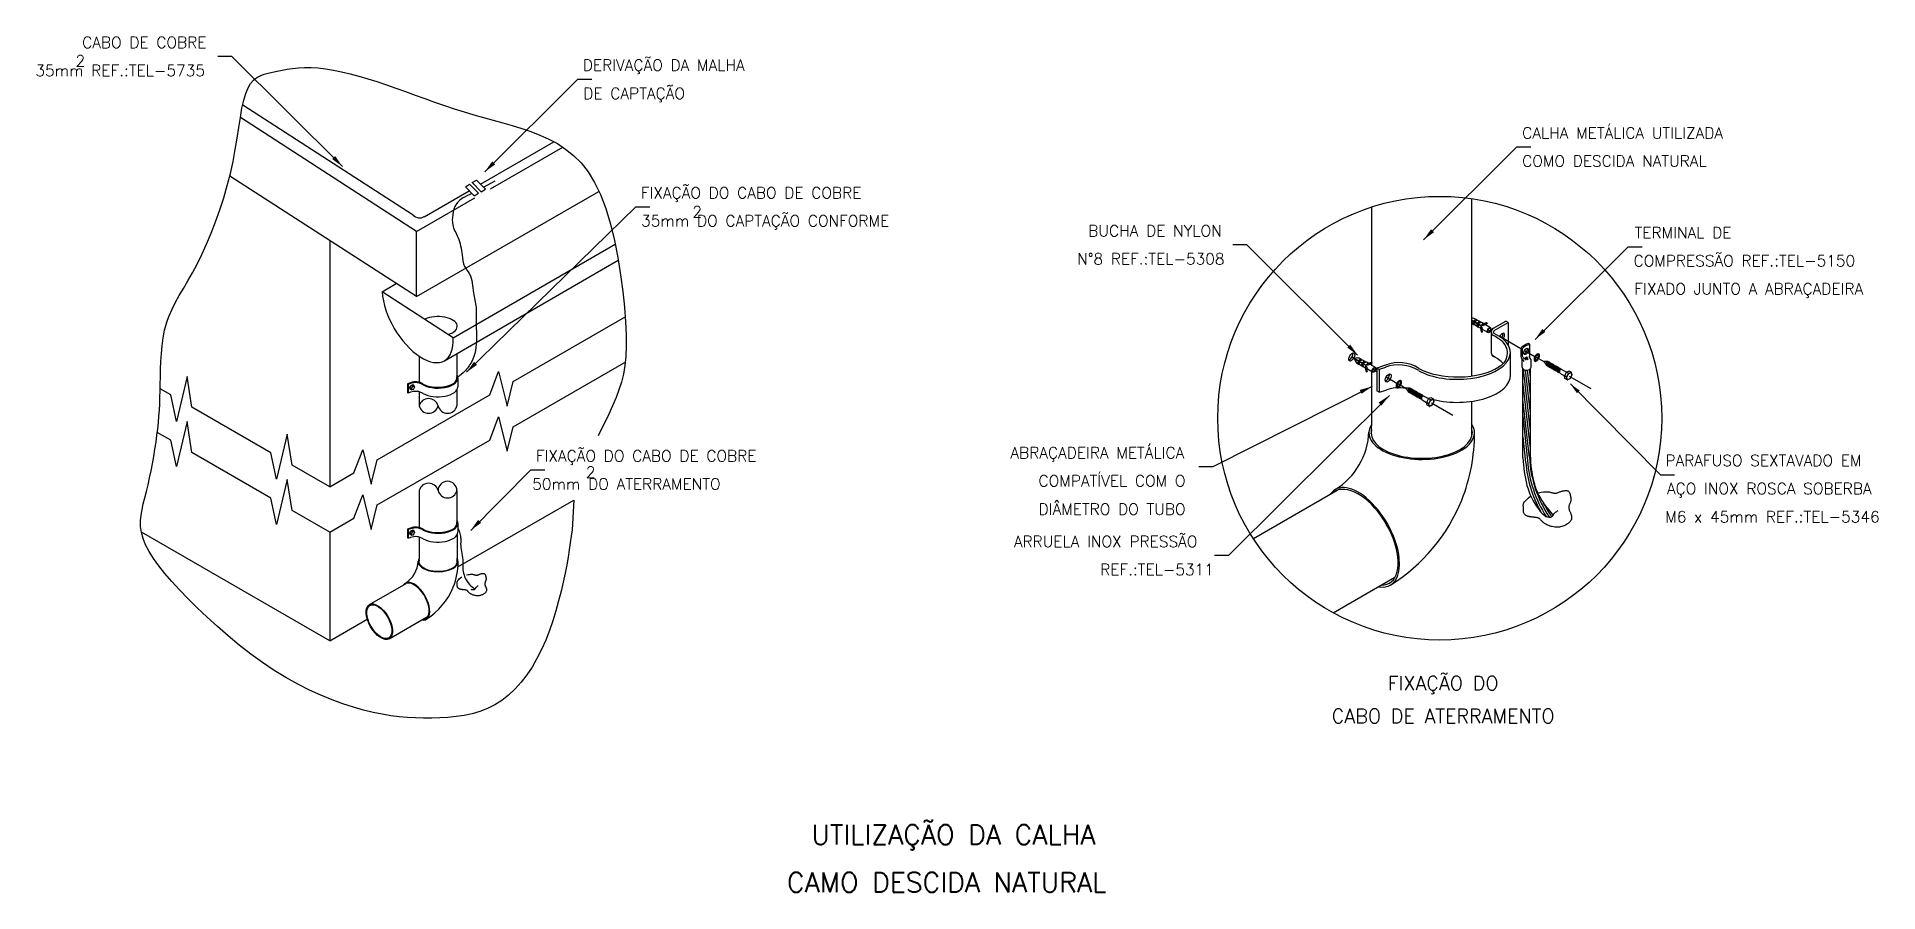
# Model space of a CAD drawing. Header units: millimetres. Extents: x -5129.1 to -5096.3, y -4672.3 to -4657.1.
import ezdxf
from ezdxf.enums import TextEntityAlignment as Align

# ---------------------------------------------------------------- set-up
doc = ezdxf.new("R2010")
doc.units = ezdxf.units.MM
doc.header["$LTSCALE"] = 10
doc.linetypes.add('DASHDOT', pattern=[1, 0.5, -0.25, 0, -0.25])
doc.layers.add('Termotécnica', color=7, linetype='Continuous')
doc.styles.add('r140', font='romans.shx')
doc.styles.add('r80', font='romans.shx')

msp = doc.modelspace()

# ---------------------------------------------------------------- texts
at = {"layer": 'Termotécnica', "color": 2, "style": 'r80'}
for s, p in [('CABO DE COBRE ', (-5128.287, -4657.282)), ('2', (-5128.405, -4657.61)), ('DERIVAÇÃO DA MALHA ', (-5119.378, -4657.687)), ('35mm REF.:TEL-5735', (-5129.119, -4657.783)), ('DE CAPTAÇÃO ', (-5119.37, -4658.19)), ('CALHA METÁLICA UTILIZADA ', (-5102.664, -4658.895)), ('COMO DESCIDA NATURAL', (-5102.665, -4659.394)), ('FIXAÇÃO DO CABO DE COBRE', (-5118.348, -4659.961)), ('2', (-5117.429, -4660.299)), ('35mm DO CAPTAÇÃO CONFORME', (-5118.341, -4660.459)), ('BUCHA DE NYLON', (-5110.385, -4660.636)), ('TERMINAL DE ', (-5100.664, -4660.67)), ('N%%D8 REF.:TEL-5308', (-5110.584, -4661.137)), ('COMPRESSÃO REF.:TEL-5150', (-5100.683, -4661.17)), ('FIXADO JUNTO A ABRAÇADEIRA', (-5100.668, -4661.67)), ('FIXAÇÃO DO CABO DE COBRE', (-5120.215, -4664.645)), ('ABRAÇADEIRA METÁLICA ', (-5111.771, -4664.588)), ('2', (-5119.325, -4664.935)), ('PARAFUSO SEXTAVADO EM ', (-5100.116, -4664.727)), (' 50mm DO ATERRAMENTO', (-5120.416, -4665.145)), ('COMPATÍVEL COM O ', (-5111.27, -4665.088)), ('AÇO INOX ROSCA SOBERBA ', (-5100.09, -4665.227)), ('DIÂMETRO DO TUBO', (-5111.269, -4665.592)), ('M6 x 45mm REF.:TEL-5346', (-5100.119, -4665.728)), ('ARRUELA INOX PRESSÃO  ', (-5111.709, -4666.17)), ('REF.:TEL-5311', (-5110.173, -4666.669))]:
    msp.add_text(s, height=0.2, dxfattribs=at).set_placement(p)
at = {"layer": 'Termotécnica', "color": 3, "style": 'r140'}
for s, p in [(' FIXAÇÃO DO ', (-5104.071, -4668.791)), ('CABO DE ATERRAMENTO', (-5104.071, -4669.376))]:
    msp.add_text(s, height=0.25, dxfattribs=at).set_placement(p, align=Align.BOTTOM_CENTER)
at = {"layer": 'Termotécnica', "color": 5, "style": 'r140'}
for s, p in [(' UTILIZAÇÃO DA CALHA', (-5112.905, -4671.567)), ('CAMO DESCIDA NATURAL', (-5112.905, -4672.418))]:
    msp.add_text(s, height=0.35, dxfattribs=at).set_placement(p, align=Align.BOTTOM_CENTER)

# ---------------------------------------------------------------- linework, layer by layer
at = {"layer": 'Termotécnica', "color": 2}
for p, q in [((-5125.623, -4657.431), (-5125.873, -4657.431)), ((-5123.654, -4659.393), (-5125.623, -4657.431)), ((-5121.124, -4659.488), (-5119.467, -4657.838)), ((-5119.467, -4657.838), (-5119.217, -4657.838)), ((-5122.337, -4660.547), (-5125.472, -4658.522)), ((-5121.022, -4659.788), (-5119.737, -4659.046)), ((-5104.418, -4660.695), (-5102.761, -4659.044)), ((-5102.761, -4659.044), (-5102.511, -4659.044)), ((-5122.337, -4661.709), (-5125.66, -4659.563)), ((-5122.337, -4661.709), (-5119.091, -4659.836)), ((-5122.337, -4660.547), (-5121.3, -4659.948)), ((-5121.447, -4663.056), (-5118.438, -4660.109)), ((-5118.438, -4660.109), (-5118.188, -4660.109)), ((-5105.344, -4660.114), (-5105.344, -4662.53)), ((-5103.568, -4659.963), (-5103.568, -4662.339)), ((-5123.88, -4660.713), (-5123.88, -4665.095)), ((-5122.337, -4661.709), (-5122.337, -4660.547)), ((-5107.563, -4660.787), (-5107.813, -4660.787)), ((-5105.593, -4662.748), (-5107.563, -4660.787)), ((-5102.436, -4662.47), (-5100.778, -4660.819)), ((-5100.778, -4660.819), (-5100.528, -4660.819)), ((-5103.568, -4662.12), (-5103.401, -4662.217)), ((-5103.568, -4662.127), (-5103.404, -4662.222)), ((-5103.483, -4662.118), (-5103.511, -4662.126)), ((-5103.453, -4662.133), (-5103.497, -4662.145)), ((-5103.408, -4662.159), (-5103.453, -4662.133)), ((-5103.568, -4662.339), (-5103.567, -4663.124)), ((-5103.53, -4662.2), (-5103.538, -4662.172)), ((-5103.503, -4662.219), (-5103.514, -4662.175)), ((-5103.458, -4662.245), (-5103.503, -4662.219)), ((-5103.463, -4662.238), (-5103.47, -4662.211)), ((-5103.435, -4662.257), (-5103.447, -4662.214)), ((-5103.416, -4662.157), (-5103.444, -4662.165)), ((-5103.408, -4662.273), (-5103.435, -4662.257)), ((-5103.386, -4662.171), (-5103.43, -4662.183)), ((-5103.408, -4662.273), (-5103.392, -4662.333)), ((-5103.401, -4662.217), (-5103.404, -4662.222)), ((-5103.396, -4662.277), (-5103.403, -4662.249)), ((-5103.396, -4662.277), (-5103.379, -4662.341)), ((-5103.392, -4662.333), (-5103.379, -4662.341)), ((-5103.388, -4662.284), (-5103.375, -4662.333)), ((-5103.359, -4662.187), (-5103.386, -4662.171)), ((-5103.368, -4662.296), (-5103.379, -4662.254)), ((-5103.349, -4662.196), (-5103.377, -4662.203)), ((-5103.277, -4662.349), (-5103.368, -4662.296)), ((-5103.318, -4662.21), (-5103.361, -4662.222)), ((-5103.359, -4662.187), (-5103.298, -4662.171)), ((-5103.349, -4662.196), (-5103.285, -4662.179)), ((-5103.339, -4662.199), (-5103.29, -4662.186)), ((-5103.227, -4662.263), (-5103.318, -4662.21)), ((-5103.298, -4662.171), (-5103.285, -4662.179)), ((-5122.29, -4662.768), (-5122.29, -4663.233)), ((-5121.618, -4662.72), (-5121.618, -4663.167)), ((-5105.344, -4662.53), (-5105.344, -4662.879)), ((-5102.451, -4662.8), (-5102.444, -4662.803)), ((-5102.447, -4662.804), (-5102.437, -4662.805)), ((-5102.447, -4662.804), (-5102.441, -4662.808)), ((-5102.444, -4662.803), (-5102.435, -4662.804)), ((-5102.441, -4662.808), (-5102.431, -4662.809)), ((-5102.437, -4662.805), (-5102.431, -4662.809)), ((-5105.647, -4662.816), (-5105.453, -4662.928)), ((-5105.645, -4662.811), (-5105.451, -4662.923)), ((-5105.58, -4662.906), (-5105.587, -4662.878)), ((-5105.552, -4662.925), (-5105.564, -4662.881)), ((-5105.533, -4662.824), (-5105.56, -4662.832)), ((-5105.507, -4662.951), (-5105.552, -4662.925)), ((-5105.502, -4662.839), (-5105.546, -4662.851)), ((-5105.512, -4662.945), (-5105.52, -4662.917)), ((-5105.458, -4662.865), (-5105.502, -4662.839)), ((-5105.485, -4662.964), (-5105.497, -4662.92)), ((-5105.465, -4662.863), (-5105.493, -4662.871)), ((-5105.458, -4662.979), (-5105.485, -4662.964)), ((-5105.435, -4662.878), (-5105.479, -4662.889)), ((-5105.458, -4662.979), (-5105.442, -4663.039)), ((-5105.451, -4662.923), (-5105.453, -4662.928)), ((-5105.445, -4662.983), (-5105.453, -4662.956)), ((-5105.445, -4662.983), (-5105.428, -4663.047)), ((-5105.442, -4663.039), (-5105.428, -4663.047)), ((-5105.438, -4662.99), (-5105.425, -4663.039)), ((-5105.408, -4662.893), (-5105.435, -4662.878)), ((-5105.417, -4663.003), (-5105.429, -4662.96)), ((-5105.398, -4662.902), (-5105.426, -4662.909)), ((-5105.327, -4663.055), (-5105.417, -4663.003)), ((-5105.368, -4662.917), (-5105.41, -4662.928)), ((-5105.408, -4662.893), (-5105.348, -4662.877)), ((-5105.398, -4662.902), (-5105.334, -4662.885)), ((-5105.388, -4662.905), (-5105.34, -4662.892)), ((-5105.277, -4662.969), (-5105.368, -4662.917)), ((-5105.348, -4662.877), (-5105.334, -4662.885)), ((-5105.344, -4662.893), (-5105.344, -4662.93)), ((-5105.344, -4663.045), (-5105.344, -4664.012)), ((-5102.666, -4662.962), (-5102.666, -4662.824)), ((-5102.507, -4662.962), (-5102.507, -4662.838)), ((-5102.282, -4662.864), (-5102.238, -4662.923)), ((-5102.217, -4662.865), (-5102.282, -4662.864)), ((-5102.23, -4662.935), (-5102.236, -4662.926)), ((-5102.213, -4662.939), (-5102.228, -4662.938)), ((-5102.207, -4662.864), (-5102.217, -4662.865)), ((-5102.207, -4662.949), (-5102.213, -4662.939)), ((-5102.193, -4662.878), (-5102.204, -4662.864)), ((-5102.189, -4662.953), (-5102.204, -4662.952)), ((-5102.183, -4662.878), (-5102.193, -4662.878)), ((-5102.183, -4662.962), (-5102.189, -4662.953)), ((-5102.169, -4662.892), (-5102.18, -4662.878)), ((-5102.165, -4662.966), (-5102.18, -4662.965)), ((-5102.159, -4662.891), (-5102.169, -4662.892)), ((-5102.159, -4662.976), (-5102.165, -4662.966)), ((-5102.142, -4662.98), (-5102.157, -4662.979)), ((-5102.146, -4662.905), (-5102.156, -4662.891)), ((-5102.136, -4662.905), (-5102.146, -4662.905)), ((-5102.136, -4662.989), (-5102.142, -4662.98)), ((-5102.122, -4662.919), (-5102.133, -4662.905)), ((-5102.118, -4662.993), (-5102.133, -4662.992)), ((-5102.112, -4662.918), (-5102.122, -4662.919)), ((-5102.112, -4663.003), (-5102.118, -4662.993)), ((-5102.099, -4662.932), (-5102.109, -4662.918)), ((-5102.094, -4663.007), (-5102.109, -4663.006)), ((-5102.089, -4662.932), (-5102.099, -4662.932)), ((-5102.088, -4663.016), (-5102.094, -4663.007)), ((-5102.071, -4663.02), (-5102.086, -4663.019)), ((-5102.075, -4662.946), (-5102.085, -4662.932)), ((-5102.065, -4662.945), (-5102.075, -4662.946)), ((-5102.065, -4663.03), (-5102.071, -4663.02)), ((-5102.051, -4662.959), (-5102.062, -4662.945)), ((-5102.047, -4663.034), (-5102.062, -4663.033)), ((-5102.041, -4662.959), (-5102.051, -4662.959)), ((-5102.041, -4663.043), (-5102.047, -4663.034)), ((-5102.028, -4662.973), (-5102.038, -4662.959)), ((-5102.023, -4663.047), (-5102.038, -4663.047)), ((-5102.018, -4662.972), (-5102.028, -4662.973)), ((-5102.017, -4663.057), (-5102.023, -4663.047)), ((-5102.004, -4662.986), (-5102.015, -4662.972)), ((-5102, -4663.061), (-5102.015, -4663.06)), ((-5101.994, -4662.986), (-5102.004, -4662.986)), ((-5101.993, -4663.072), (-5102, -4663.061)), ((-5101.993, -4663.072), (-5101.913, -4663.118)), ((-5101.98, -4663), (-5101.991, -4662.986)), ((-5101.97, -4662.999), (-5101.98, -4663)), ((-5101.972, -4662.999), (-5101.876, -4663.051)), ((-5101.876, -4663.051), (-5101.914, -4663.117)), ((-5101.904, -4663.167), (-5101.914, -4663.117)), ((-5101.88, -4663.136), (-5101.914, -4663.117)), ((-5101.828, -4663.034), (-5101.876, -4663.051)), ((-5101.843, -4663.07), (-5101.876, -4663.051)), ((-5101.791, -4663.055), (-5101.828, -4663.034)), ((-5101.78, -4663.109), (-5101.815, -4663.17)), ((-5101.779, -4663.104), (-5101.788, -4663.06)), ((-5122.455, -4663.328), (-5122.433, -4663.29)), ((-5122.432, -4663.341), (-5122.455, -4663.328)), ((-5122.449, -4663.357), (-5122.455, -4663.328)), ((-5122.424, -4663.371), (-5122.449, -4663.357)), ((-5122.405, -4663.281), (-5122.433, -4663.29)), ((-5122.41, -4663.304), (-5122.433, -4663.29)), ((-5122.397, -4663.363), (-5122.421, -4663.371)), ((-5122.381, -4663.295), (-5122.405, -4663.281)), ((-5122.394, -4663.361), (-5122.374, -4663.326)), ((-5122.374, -4663.323), (-5122.378, -4663.298)), ((-5122.29, -4663.403), (-5122.29, -4663.654)), ((-5121.618, -4663.367), (-5121.618, -4663.654)), ((-5105.336, -4663.309), (-5108.168, -4664.74)), ((-5104.905, -4663.273), (-5104.899, -4663.277)), ((-5104.902, -4663.278), (-5104.896, -4663.281)), ((-5104.902, -4663.278), (-5104.892, -4663.279)), ((-5104.899, -4663.277), (-5104.89, -4663.278)), ((-5104.896, -4663.281), (-5104.886, -4663.282)), ((-5104.892, -4663.279), (-5104.886, -4663.282)), ((-5104.671, -4663.338), (-5104.736, -4663.338)), ((-5104.736, -4663.338), (-5104.693, -4663.397)), ((-5104.685, -4663.409), (-5104.691, -4663.399)), ((-5104.667, -4663.413), (-5104.682, -4663.412)), ((-5104.661, -4663.338), (-5104.671, -4663.338)), ((-5104.661, -4663.422), (-5104.667, -4663.413)), ((-5104.648, -4663.352), (-5104.658, -4663.338)), ((-5104.643, -4663.426), (-5104.658, -4663.426)), ((-5104.638, -4663.351), (-5104.648, -4663.352)), ((-5104.637, -4663.436), (-5104.643, -4663.426)), ((-5104.62, -4663.44), (-5104.635, -4663.439)), ((-5104.624, -4663.365), (-5104.634, -4663.351)), ((-5104.614, -4663.365), (-5104.624, -4663.365)), ((-5104.614, -4663.449), (-5104.62, -4663.44)), ((-5104.6, -4663.379), (-5104.611, -4663.365)), ((-5104.596, -4663.453), (-5104.611, -4663.453)), ((-5104.59, -4663.378), (-5104.6, -4663.379)), ((-5104.59, -4663.463), (-5104.596, -4663.453)), ((-5104.577, -4663.392), (-5104.587, -4663.378)), ((-5104.567, -4663.392), (-5104.577, -4663.392)), ((-5104.553, -4663.406), (-5104.564, -4663.392)), ((-5104.543, -4663.405), (-5104.553, -4663.406)), ((-5104.529, -4663.419), (-5104.54, -4663.405)), ((-5104.519, -4663.419), (-5104.529, -4663.419)), ((-5104.506, -4663.433), (-5104.516, -4663.419)), ((-5104.496, -4663.432), (-5104.506, -4663.433)), ((-5104.482, -4663.446), (-5104.493, -4663.432)), ((-5104.472, -4663.446), (-5104.482, -4663.446)), ((-5104.458, -4663.46), (-5104.469, -4663.446)), ((-5104.448, -4663.459), (-5104.458, -4663.46)), ((-5104.435, -4663.473), (-5104.445, -4663.459)), ((-5101.867, -4663.188), (-5101.904, -4663.167)), ((-5101.819, -4663.174), (-5101.861, -4663.188)), ((-5101.807, -4663.263), (-5100.205, -4664.879)), ((-5105.028, -4663.469), (-5107.89, -4666.318)), ((-5104.572, -4663.467), (-5104.587, -4663.466)), ((-5104.566, -4663.476), (-5104.572, -4663.467)), ((-5104.549, -4663.48), (-5104.564, -4663.48)), ((-5104.543, -4663.49), (-5104.549, -4663.48)), ((-5104.525, -4663.494), (-5104.54, -4663.493)), ((-5104.519, -4663.503), (-5104.525, -4663.494)), ((-5104.502, -4663.507), (-5104.516, -4663.507)), ((-5104.496, -4663.517), (-5104.502, -4663.507)), ((-5104.478, -4663.521), (-5104.493, -4663.52)), ((-5104.472, -4663.53), (-5104.478, -4663.521)), ((-5104.454, -4663.534), (-5104.469, -4663.534)), ((-5104.447, -4663.545), (-5104.454, -4663.534)), ((-5104.447, -4663.545), (-5104.368, -4663.591)), ((-5104.425, -4663.473), (-5104.435, -4663.473)), ((-5104.426, -4663.473), (-5104.33, -4663.525)), ((-5104.33, -4663.525), (-5104.368, -4663.591)), ((-5104.335, -4663.61), (-5104.368, -4663.591)), ((-5104.358, -4663.64), (-5104.368, -4663.591)), ((-5104.321, -4663.661), (-5104.358, -4663.64)), ((-5104.283, -4663.508), (-5104.33, -4663.525)), ((-5104.297, -4663.544), (-5104.33, -4663.525)), ((-5104.274, -4663.647), (-5104.315, -4663.662)), ((-5104.246, -4663.529), (-5104.283, -4663.508)), ((-5104.234, -4663.583), (-5104.269, -4663.644)), ((-5104.234, -4663.577), (-5104.242, -4663.534)), ((-5103.567, -4663.578), (-5103.566, -4664.206)), ((-5108.168, -4664.74), (-5108.418, -4664.74)), ((-5121.374, -4665.87), (-5120.303, -4664.794)), ((-5120.303, -4664.794), (-5120.053, -4664.794)), ((-5100.205, -4664.879), (-5099.955, -4664.879)), ((-5122.29, -4665.162), (-5122.29, -4665.82)), ((-5121.618, -4665.162), (-5121.618, -4665.747)), ((-5121.6, -4666.521), (-5119.541, -4665.332)), ((-5107.448, -4666.017), (-5105.956, -4665.156)), ((-5123.88, -4667.837), (-5127.233, -4665.901)), ((-5123.88, -4665.901), (-5123.88, -4667.837)), ((-5122.455, -4665.915), (-5122.433, -4665.877)), ((-5122.449, -4665.943), (-5122.455, -4665.915)), ((-5122.432, -4665.928), (-5122.455, -4665.915)), ((-5122.424, -4665.958), (-5122.449, -4665.943)), ((-5122.405, -4665.868), (-5122.433, -4665.877)), ((-5122.41, -4665.89), (-5122.433, -4665.877)), ((-5122.397, -4665.95), (-5122.421, -4665.958)), ((-5122.381, -4665.882), (-5122.405, -4665.868)), ((-5122.394, -4665.948), (-5122.374, -4665.913)), ((-5122.374, -4665.91), (-5122.378, -4665.885)), ((-5122.29, -4665.99), (-5122.29, -4666.381)), ((-5121.617, -4665.952), (-5121.617, -4666.454)), ((-5107.89, -4666.318), (-5108.14, -4666.318)), ((-5106.027, -4667.338), (-5104.929, -4666.704)), ((-5123.176, -4667.192), (-5122.522, -4666.814)), ((-5123.88, -4667.837), (-5123.214, -4667.452)), ((-5122.825, -4667.8), (-5122.133, -4667.4))]:
    msp.add_line(p, q, dxfattribs=at)
at = {"layer": 'Termotécnica', "color": 1}
for p, q in [((-5122.396, -4660.258), (-5125.43, -4658.299)), ((-5121.199, -4659.705), (-5119.893, -4658.951)), ((-5122.202, -4660.285), (-5121.402, -4659.822)), ((-5121.469, -4659.753), (-5121.393, -4659.707)), ((-5121.469, -4659.753), (-5121.311, -4659.915)), ((-5121.393, -4659.707), (-5121.235, -4659.869)), ((-5121.345, -4659.679), (-5121.269, -4659.633)), ((-5121.345, -4659.679), (-5121.187, -4659.841)), ((-5121.269, -4659.633), (-5121.111, -4659.795)), ((-5121.187, -4659.841), (-5121.111, -4659.795)), ((-5121.143, -4659.762), (-5120.941, -4659.645)), ((-5121.311, -4659.915), (-5121.235, -4659.869)), ((-5126.82, -4662.307), (-5126.776, -4662.144)), ((-5120.618, -4663.22), (-5118.615, -4662.064)), ((-5102.583, -4662.78), (-5102.583, -4662.814)), ((-5126.419, -4663.128), (-5126.611, -4663.93)), ((-5126.333, -4663.678), (-5126.419, -4663.128)), ((-5121.034, -4663.456), (-5120.876, -4663.042)), ((-5120.876, -4663.042), (-5120.727, -4663.657)), ((-5120.618, -4664.026), (-5118.615, -4662.87)), ((-5102.518, -4664.103), (-5102.641, -4663.004)), ((-5102.518, -4663.786), (-5102.604, -4663.017)), ((-5102.518, -4663.468), (-5102.568, -4663.017)), ((-5102.518, -4663.151), (-5102.534, -4663.005)), ((-5126.711, -4663.46), (-5126.899, -4663.352)), ((-5126.611, -4663.93), (-5126.711, -4663.46)), ((-5123.037, -4664.612), (-5121.034, -4663.456)), ((-5120.727, -4663.657), (-5120.618, -4663.22)), ((-5102.519, -4664.408), (-5102.651, -4663.228)), ((-5124.928, -4664.49), (-5126.333, -4663.678)), ((-5102.536, -4664.576), (-5102.651, -4663.546)), ((-5126.419, -4663.934), (-5126.611, -4664.736)), ((-5126.333, -4664.484), (-5126.419, -4663.934)), ((-5121.034, -4664.262), (-5120.876, -4663.848)), ((-5120.876, -4663.848), (-5120.727, -4664.463)), ((-5120.727, -4664.463), (-5120.618, -4664.026)), ((-5102.651, -4663.837), (-5102.569, -4664.624)), ((-5126.711, -4664.266), (-5126.95, -4664.128)), ((-5126.611, -4664.736), (-5126.711, -4664.266)), ((-5124.637, -4664.158), (-5124.829, -4664.959)), ((-5124.55, -4664.708), (-5124.637, -4664.158)), ((-5123.453, -4664.848), (-5123.294, -4664.434)), ((-5123.294, -4664.434), (-5123.145, -4665.049)), ((-5123.037, -4665.418), (-5121.034, -4664.262)), ((-5102.651, -4664.203), (-5102.603, -4664.665)), ((-5124.928, -4665.296), (-5126.333, -4664.484)), ((-5124.829, -4664.959), (-5124.928, -4664.49)), ((-5123.88, -4665.095), (-5124.55, -4664.708)), ((-5123.145, -4665.049), (-5123.037, -4664.612)), ((-5124.637, -4664.964), (-5124.829, -4665.765)), ((-5124.55, -4665.514), (-5124.637, -4664.964)), ((-5123.88, -4665.095), (-5123.453, -4664.848)), ((-5124.829, -4665.765), (-5124.928, -4665.296)), ((-5123.453, -4665.654), (-5123.294, -4665.24)), ((-5123.294, -4665.24), (-5123.145, -4665.855)), ((-5123.145, -4665.855), (-5123.037, -4665.418)), ((-5123.88, -4665.901), (-5124.55, -4665.514)), ((-5123.88, -4665.901), (-5123.453, -4665.654))]:
    msp.add_line(p, q, dxfattribs=at)
at = {"layer": 'Termotécnica', "color": 3}
for p, q in [((-5121.684, -4662.44), (-5118.804, -4660.777)), ((-5121.841, -4662.849), (-5118.749, -4661.062)), ((-5122.95, -4661.622), (-5122.697, -4661.477)), ((-5121.684, -4662.44), (-5122.95, -4661.622)), ((-5103.175, -4662.271), (-5102.956, -4662.145)), ((-5102.915, -4662.169), (-5102.956, -4662.145)), ((-5103.216, -4662.336), (-5103.216, -4662.708)), ((-5103.163, -4662.312), (-5102.915, -4662.169)), ((-5102.915, -4662.169), (-5102.915, -4662.571)), ((-5102.876, -4662.705), (-5102.876, -4663.119)), ((-5105.095, -4662.929), (-5105.248, -4662.982)), ((-5105.207, -4663.006), (-5105.248, -4662.982)), ((-5105.248, -4662.982), (-5105.248, -4663.388)), ((-5105.097, -4662.968), (-5105.207, -4663.006)), ((-5105.207, -4663.006), (-5105.207, -4663.412)), ((-5102.651, -4664.581), (-5102.651, -4662.996)), ((-5102.518, -4664.566), (-5102.518, -4662.99)), ((-5122.442, -4663.242), (-5122.5, -4663.262)), ((-5122.5, -4663.262), (-5122.5, -4663.416)), ((-5122.485, -4663.271), (-5122.5, -4663.262)), ((-5122.485, -4663.425), (-5122.5, -4663.416)), ((-5122.443, -4663.257), (-5122.485, -4663.271)), ((-5122.485, -4663.271), (-5122.485, -4663.425)), ((-5122.443, -4663.412), (-5122.485, -4663.427)), ((-5121.601, -4663.158), (-5121.601, -4663.314)), ((-5105.207, -4663.412), (-5105.248, -4663.388)), ((-5105.097, -4663.378), (-5105.207, -4663.416)), ((-5102.518, -4664.566), (-5102.518, -4664.609)), ((-5102.579, -4665.069), (-5102.561, -4665.133)), ((-5102.449, -4665.037), (-5102.433, -4665.094)), ((-5102.433, -4665.094), (-5102.417, -4665.141)), ((-5102.561, -4665.133), (-5102.542, -4665.188)), ((-5102.542, -4665.188), (-5102.523, -4665.235)), ((-5102.523, -4665.235), (-5102.504, -4665.275)), ((-5102.504, -4665.275), (-5102.486, -4665.311)), ((-5102.486, -4665.311), (-5102.468, -4665.344)), ((-5102.468, -4665.344), (-5102.45, -4665.375)), ((-5102.45, -4665.375), (-5102.432, -4665.404)), ((-5102.432, -4665.404), (-5102.415, -4665.431)), ((-5102.417, -4665.141), (-5102.4, -4665.181)), ((-5102.4, -4665.181), (-5102.384, -4665.216)), ((-5102.384, -4665.216), (-5102.367, -4665.248)), ((-5102.367, -4665.248), (-5102.351, -4665.278)), ((-5102.351, -4665.278), (-5102.335, -4665.306)), ((-5102.335, -4665.306), (-5102.319, -4665.333)), ((-5102.319, -4665.333), (-5102.303, -4665.358)), ((-5102.303, -4665.358), (-5102.287, -4665.382)), ((-5102.287, -4665.382), (-5102.271, -4665.405)), ((-5102.271, -4665.405), (-5102.254, -4665.427)), ((-5102.254, -4665.427), (-5102.238, -4665.449)), ((-5121.601, -4665.744), (-5121.601, -4665.901)), ((-5102.415, -4665.431), (-5102.397, -4665.458)), ((-5102.397, -4665.458), (-5102.379, -4665.483)), ((-5102.379, -4665.483), (-5102.362, -4665.507)), ((-5102.238, -4665.449), (-5102.221, -4665.472)), ((-5102.221, -4665.472), (-5102.113, -4665.604)), ((-5122.442, -4665.829), (-5122.5, -4665.849)), ((-5122.485, -4665.858), (-5122.5, -4665.849)), ((-5122.5, -4665.849), (-5122.5, -4666.002)), ((-5122.485, -4666.011), (-5122.5, -4666.002)), ((-5122.443, -4665.843), (-5122.485, -4665.858)), ((-5122.485, -4665.858), (-5122.485, -4666.011)), ((-5122.443, -4665.999), (-5122.485, -4666.013))]:
    msp.add_line(p, q, dxfattribs=at)
at = {"layer": 'Termotécnica', "color": 1, "linetype": 'DASHDOT', "ltscale": 0.5}
for p, q in [((-5103.269, -4662.297), (-5103.215, -4662.327)), ((-5103.064, -4662.414), (-5102.687, -4662.631)), ((-5105.698, -4662.783), (-5105.452, -4662.925)), ((-5102.623, -4662.668), (-5102.439, -4662.774)), ((-5102.425, -4662.782), (-5102.282, -4662.864)), ((-5105.317, -4663.003), (-5105.248, -4663.043)), ((-5101.826, -4663.123), (-5101.442, -4663.344)), ((-5105.082, -4663.139), (-5104.894, -4663.247)), ((-5104.88, -4663.255), (-5104.736, -4663.338)), ((-5104.281, -4663.597), (-5103.896, -4663.818))]:
    msp.add_line(p, q, dxfattribs=at)
at = {"layer": 'Termotécnica', "color": 2, "ltscale": 1.6}
for p, q in [((-5102.687, -4662.636), (-5102.687, -4662.773)), ((-5102.663, -4662.637), (-5102.685, -4662.624)), ((-5102.666, -4662.648), (-5102.666, -4662.761)), ((-5102.634, -4662.799), (-5102.593, -4662.836)), ((-5102.606, -4662.794), (-5102.582, -4662.78)), ((-5102.606, -4662.794), (-5102.564, -4662.83)), ((-5102.582, -4662.78), (-5102.564, -4662.83)), ((-5102.531, -4662.558), (-5102.552, -4662.546)), ((-5102.528, -4662.79), (-5102.528, -4662.563)), ((-5102.667, -4662.819), (-5102.636, -4662.865))]:
    msp.add_line(p, q, dxfattribs=at)
at = {"layer": 'Termotécnica', "color": 1}
for points in [[(-5126.785, -4662.176), (-5126.74, -4662.051), (-5126.687, -4661.93), (-5126.626, -4661.81), (-5126.558, -4661.688), (-5126.485, -4661.561), (-5126.407, -4661.428), (-5126.326, -4661.284), (-5126.243, -4661.128), (-5126.159, -4660.958), (-5126.075, -4660.774), (-5125.992, -4660.578), (-5125.912, -4660.375), (-5125.837, -4660.164), (-5125.767, -4659.949), (-5125.704, -4659.732), (-5125.648, -4659.515), (-5125.602, -4659.3), (-5125.563, -4659.09), (-5125.529, -4658.888), (-5125.499, -4658.696), (-5125.471, -4658.518), (-5125.443, -4658.355), (-5125.412, -4658.212), (-5125.377, -4658.09), (-5125.336, -4657.991), (-5125.29, -4657.913), (-5125.238, -4657.853), (-5125.18, -4657.808), (-5125.117, -4657.775), (-5125.05, -4657.75), (-5124.977, -4657.73), (-5124.9, -4657.712), (-5124.818, -4657.694), (-5124.731, -4657.676), (-5124.64, -4657.659), (-5124.542, -4657.645), (-5124.438, -4657.634), (-5124.328, -4657.629), (-5124.211, -4657.629), (-5124.087, -4657.636), (-5123.955, -4657.651), (-5123.816, -4657.674), (-5123.671, -4657.704), (-5123.52, -4657.74), (-5123.364, -4657.782), (-5123.204, -4657.829), (-5123.041, -4657.881), (-5122.874, -4657.936), (-5122.705, -4657.995), (-5122.534, -4658.056), (-5122.362, -4658.119), (-5122.189, -4658.182), (-5122.015, -4658.244), (-5121.84, -4658.305), (-5121.665, -4658.364), (-5121.49, -4658.419), (-5121.316, -4658.47), (-5121.143, -4658.518), (-5120.971, -4658.565), (-5120.801, -4658.612), (-5120.633, -4658.661), (-5120.466, -4658.712), (-5120.303, -4658.769), (-5120.142, -4658.831), (-5119.985, -4658.902), (-5119.832, -4658.984), (-5119.685, -4659.08), (-5119.544, -4659.194), (-5119.41, -4659.329), (-5119.285, -4659.488), (-5119.169, -4659.674), (-5119.064, -4659.892), (-5118.971, -4660.142), (-5118.888, -4660.417), (-5118.817, -4660.711), (-5118.757, -4661.014), (-5118.707, -4661.319), (-5118.667, -4661.617), (-5118.637, -4661.899), (-5118.617, -4662.159), (-5118.606, -4662.389), (-5118.605, -4662.592), (-5118.613, -4662.773), (-5118.63, -4662.937), (-5118.656, -4663.087), (-5118.691, -4663.23), (-5118.735, -4663.368), (-5118.788, -4663.507), (-5118.849, -4663.651), (-5118.917, -4663.799), (-5118.989, -4663.949), (-5119.063, -4664.1), (-5119.105, -4664.187)], [(-5119.541, -4665.332), (-5119.569, -4665.861), (-5119.584, -4665.976), (-5119.601, -4666.094), (-5119.62, -4666.218), (-5119.641, -4666.348), (-5119.666, -4666.486), (-5119.695, -4666.634), (-5119.728, -4666.791), (-5119.766, -4666.956), (-5119.809, -4667.127), (-5119.858, -4667.302), (-5119.912, -4667.479), (-5119.972, -4667.654), (-5120.039, -4667.826), (-5120.113, -4667.993), (-5120.194, -4668.153), (-5120.282, -4668.304), (-5120.376, -4668.445), (-5120.478, -4668.576), (-5120.585, -4668.695), (-5120.699, -4668.803), (-5120.818, -4668.897), (-5120.944, -4668.977), (-5121.074, -4669.043), (-5121.21, -4669.095), (-5121.349, -4669.135), (-5121.491, -4669.166), (-5121.634, -4669.187), (-5121.779, -4669.201), (-5121.924, -4669.209), (-5122.068, -4669.213), (-5122.211, -4669.213), (-5122.354, -4669.21), (-5122.498, -4669.203), (-5122.644, -4669.19), (-5122.794, -4669.172), (-5122.949, -4669.146), (-5123.111, -4669.113), (-5123.281, -4669.071), (-5123.46, -4669.02), (-5123.647, -4668.959), (-5123.841, -4668.888), (-5124.04, -4668.806), (-5124.244, -4668.713), (-5124.452, -4668.609), (-5124.661, -4668.493), (-5124.871, -4668.364), (-5125.08, -4668.224), (-5125.287, -4668.073), (-5125.491, -4667.914), (-5125.689, -4667.75), (-5125.881, -4667.583), (-5126.065, -4667.415), (-5126.239, -4667.249), (-5126.402, -4667.087), (-5126.552, -4666.931), (-5126.689, -4666.782), (-5126.813, -4666.639), (-5126.922, -4666.503), (-5127.016, -4666.372), (-5127.094, -4666.248), (-5127.157, -4666.129), (-5127.203, -4666.016), (-5127.232, -4665.908), (-5127.246, -4665.804), (-5127.248, -4665.702), (-5127.239, -4665.602), (-5127.222, -4665.501), (-5127.199, -4665.398), (-5127.172, -4665.291), (-5127.144, -4665.179), (-5127.115, -4665.061), (-5127.088, -4664.938), (-5127.061, -4664.812), (-5127.036, -4664.683), (-5127.013, -4664.554), (-5126.991, -4664.425), (-5126.972, -4664.299), (-5126.956, -4664.178), (-5126.941, -4664.061), (-5126.93, -4663.948), (-5126.92, -4663.837), (-5126.913, -4663.728), (-5126.907, -4663.617), (-5126.903, -4663.504), (-5126.899, -4663.387), (-5126.897, -4663.265), (-5126.895, -4663.136), (-5126.892, -4663.001), (-5126.887, -4662.863), (-5126.878, -4662.723), (-5126.865, -4662.582), (-5126.846, -4662.443), (-5126.82, -4662.307)], [(-5102.375, -4665.201), (-5102.326, -4665.192), (-5102.285, -4665.186), (-5102.251, -4665.184), (-5102.223, -4665.183), (-5102.2, -4665.184), (-5102.181, -4665.187), (-5102.165, -4665.191), (-5102.152, -4665.194), (-5102.139, -4665.198), (-5102.127, -4665.202), (-5102.116, -4665.205), (-5102.105, -4665.207), (-5102.095, -4665.209), (-5102.084, -4665.21), (-5102.074, -4665.21), (-5102.064, -4665.21), (-5102.054, -4665.207), (-5102.044, -4665.204), (-5102.034, -4665.201), (-5102.023, -4665.196), (-5102.012, -4665.192), (-5102.001, -4665.187), (-5101.99, -4665.182), (-5101.978, -4665.178), (-5101.966, -4665.174), (-5101.954, -4665.171), (-5101.942, -4665.168), (-5101.929, -4665.166), (-5101.917, -4665.164), (-5101.906, -4665.163), (-5101.895, -4665.162), (-5101.884, -4665.162), (-5101.874, -4665.163), (-5101.865, -4665.164), (-5101.857, -4665.166), (-5101.849, -4665.169), (-5101.841, -4665.174), (-5101.835, -4665.181), (-5101.828, -4665.189), (-5101.823, -4665.199), (-5101.817, -4665.212), (-5101.812, -4665.226), (-5101.808, -4665.242), (-5101.804, -4665.259), (-5101.802, -4665.276), (-5101.8, -4665.292), (-5101.799, -4665.309), (-5101.799, -4665.324), (-5101.8, -4665.337), (-5101.801, -4665.349), (-5101.804, -4665.36), (-5101.807, -4665.371), (-5101.811, -4665.38), (-5101.815, -4665.39), (-5101.819, -4665.399), (-5101.823, -4665.408), (-5101.826, -4665.417), (-5101.829, -4665.427), (-5101.832, -4665.437), (-5101.833, -4665.448), (-5101.835, -4665.458), (-5101.835, -4665.469), (-5101.834, -4665.479), (-5101.833, -4665.49), (-5101.83, -4665.5), (-5101.827, -4665.511), (-5101.822, -4665.521), (-5101.817, -4665.532), (-5101.812, -4665.543), (-5101.807, -4665.555), (-5101.802, -4665.566), (-5101.798, -4665.579), (-5101.793, -4665.591), (-5101.79, -4665.605), (-5101.788, -4665.618), (-5101.786, -4665.632), (-5101.786, -4665.646), (-5101.787, -4665.659), (-5101.79, -4665.673), (-5101.795, -4665.686), (-5101.802, -4665.699), (-5101.81, -4665.712), (-5101.821, -4665.724), (-5101.832, -4665.735), (-5101.845, -4665.746), (-5101.86, -4665.757), (-5101.875, -4665.766), (-5101.891, -4665.776), (-5101.908, -4665.784), (-5101.925, -4665.791), (-5101.943, -4665.798), (-5101.962, -4665.804), (-5101.981, -4665.808), (-5102.001, -4665.812), (-5102.022, -4665.814), (-5102.043, -4665.815), (-5102.065, -4665.814), (-5102.086, -4665.812), (-5102.108, -4665.809), (-5102.13, -4665.804), (-5102.151, -4665.799), (-5102.172, -4665.793), (-5102.191, -4665.786), (-5102.21, -4665.779), (-5102.226, -4665.771), (-5102.242, -4665.763), (-5102.255, -4665.754), (-5102.268, -4665.746), (-5102.279, -4665.737), (-5102.29, -4665.729), (-5102.299, -4665.72), (-5102.308, -4665.711), (-5102.316, -4665.703), (-5102.323, -4665.695), (-5102.33, -4665.688), (-5102.337, -4665.68), (-5102.343, -4665.674), (-5102.35, -4665.667), (-5102.357, -4665.662), (-5102.365, -4665.657), (-5102.373, -4665.653), (-5102.382, -4665.65), (-5102.391, -4665.647), (-5102.401, -4665.645), (-5102.41, -4665.643), (-5102.42, -4665.641), (-5102.43, -4665.64), (-5102.44, -4665.639), (-5102.449, -4665.638), (-5102.458, -4665.637), (-5102.467, -4665.636), (-5102.476, -4665.635), (-5102.485, -4665.635), (-5102.495, -4665.634), (-5102.504, -4665.632), (-5102.513, -4665.631), (-5102.523, -4665.63), (-5102.533, -4665.628), (-5102.543, -4665.626), (-5102.553, -4665.624), (-5102.562, -4665.621), (-5102.572, -4665.618), (-5102.581, -4665.614), (-5102.59, -4665.609), (-5102.599, -4665.603), (-5102.607, -4665.597), (-5102.615, -4665.59), (-5102.622, -4665.583), (-5102.628, -4665.575), (-5102.633, -4665.566), (-5102.637, -4665.557), (-5102.64, -4665.548), (-5102.642, -4665.538), (-5102.643, -4665.528), (-5102.643, -4665.518), (-5102.643, -4665.509), (-5102.642, -4665.499), (-5102.642, -4665.49), (-5102.641, -4665.481), (-5102.641, -4665.473), (-5102.641, -4665.466), (-5102.642, -4665.459), (-5102.643, -4665.453), (-5102.644, -4665.447), (-5102.645, -4665.44), (-5102.646, -4665.433), (-5102.646, -4665.425), (-5102.645, -4665.416), (-5102.643, -4665.406), (-5102.64, -4665.394), (-5102.633, -4665.38), (-5102.622, -4665.363), (-5102.605, -4665.343), (-5102.582, -4665.32), (-5102.552, -4665.293), (-5102.514, -4665.261)], [(-5102.249, -4665.622), (-5102.223, -4665.628), (-5102.202, -4665.632), (-5102.186, -4665.634), (-5102.173, -4665.635), (-5102.164, -4665.634), (-5102.156, -4665.633), (-5102.15, -4665.631), (-5102.145, -4665.628), (-5102.14, -4665.625), (-5102.135, -4665.623), (-5102.13, -4665.62), (-5102.126, -4665.616), (-5102.122, -4665.613), (-5102.118, -4665.61), (-5102.115, -4665.606), (-5102.112, -4665.602), (-5102.11, -4665.598), (-5102.108, -4665.594), (-5102.106, -4665.59), (-5102.104, -4665.586), (-5102.102, -4665.582), (-5102.099, -4665.578), (-5102.097, -4665.573), (-5102.093, -4665.568), (-5102.089, -4665.564), (-5102.084, -4665.559), (-5102.078, -4665.554), (-5102.07, -4665.548), (-5102.061, -4665.541), (-5102.051, -4665.533), (-5102.039, -4665.524), (-5102.025, -4665.514)], [(-5121.45, -4666.663), (-5121.42, -4666.657), (-5121.395, -4666.654), (-5121.375, -4666.652), (-5121.358, -4666.652), (-5121.344, -4666.652), (-5121.332, -4666.654), (-5121.323, -4666.656), (-5121.314, -4666.659), (-5121.307, -4666.661), (-5121.299, -4666.663), (-5121.293, -4666.665), (-5121.286, -4666.666), (-5121.28, -4666.668), (-5121.274, -4666.668), (-5121.267, -4666.668), (-5121.261, -4666.668), (-5121.255, -4666.667), (-5121.249, -4666.665), (-5121.243, -4666.662), (-5121.236, -4666.66), (-5121.23, -4666.657), (-5121.223, -4666.654), (-5121.216, -4666.651), (-5121.209, -4666.649), (-5121.202, -4666.646), (-5121.194, -4666.644), (-5121.187, -4666.643), (-5121.179, -4666.641), (-5121.172, -4666.64), (-5121.165, -4666.639), (-5121.158, -4666.639), (-5121.152, -4666.639), (-5121.146, -4666.639), (-5121.14, -4666.64), (-5121.135, -4666.641), (-5121.13, -4666.643), (-5121.126, -4666.646), (-5121.122, -4666.65), (-5121.118, -4666.655), (-5121.114, -4666.662), (-5121.111, -4666.669), (-5121.108, -4666.678), (-5121.106, -4666.688), (-5121.103, -4666.698), (-5121.102, -4666.708), (-5121.1, -4666.718), (-5121.1, -4666.728), (-5121.1, -4666.737), (-5121.1, -4666.745), (-5121.102, -4666.753), (-5121.103, -4666.759), (-5121.105, -4666.766), (-5121.107, -4666.772), (-5121.11, -4666.777), (-5121.112, -4666.783), (-5121.114, -4666.788), (-5121.117, -4666.794), (-5121.118, -4666.8), (-5121.12, -4666.806), (-5121.121, -4666.813), (-5121.122, -4666.819), (-5121.122, -4666.825), (-5121.122, -4666.832), (-5121.121, -4666.838), (-5121.119, -4666.845), (-5121.117, -4666.851), (-5121.114, -4666.857), (-5121.111, -4666.864), (-5121.108, -4666.871), (-5121.105, -4666.877), (-5121.102, -4666.885), (-5121.099, -4666.892), (-5121.097, -4666.9), (-5121.095, -4666.908), (-5121.093, -4666.916), (-5121.092, -4666.924), (-5121.092, -4666.933), (-5121.093, -4666.941), (-5121.095, -4666.95), (-5121.098, -4666.958), (-5121.102, -4666.966), (-5121.107, -4666.973), (-5121.113, -4666.98), (-5121.12, -4666.987), (-5121.128, -4666.994), (-5121.137, -4667), (-5121.146, -4667.006), (-5121.156, -4667.012), (-5121.166, -4667.017), (-5121.177, -4667.021), (-5121.188, -4667.025), (-5121.199, -4667.029), (-5121.211, -4667.032), (-5121.223, -4667.034), (-5121.236, -4667.035), (-5121.248, -4667.035), (-5121.261, -4667.035), (-5121.275, -4667.034), (-5121.288, -4667.032), (-5121.301, -4667.029), (-5121.314, -4667.026), (-5121.327, -4667.022), (-5121.339, -4667.018), (-5121.35, -4667.014), (-5121.36, -4667.009), (-5121.369, -4667.004), (-5121.377, -4666.999), (-5121.385, -4666.994), (-5121.392, -4666.988), (-5121.398, -4666.983), (-5121.404, -4666.978), (-5121.409, -4666.973), (-5121.414, -4666.968), (-5121.419, -4666.963), (-5121.423, -4666.958), (-5121.427, -4666.954), (-5121.431, -4666.95), (-5121.435, -4666.946), (-5121.439, -4666.943), (-5121.444, -4666.94), (-5121.449, -4666.937), (-5121.454, -4666.935), (-5121.46, -4666.934), (-5121.466, -4666.932), (-5121.472, -4666.931), (-5121.478, -4666.93), (-5121.484, -4666.929), (-5121.489, -4666.929), (-5121.495, -4666.928), (-5121.501, -4666.928), (-5121.506, -4666.927), (-5121.512, -4666.927), (-5121.517, -4666.926), (-5121.523, -4666.925), (-5121.528, -4666.925), (-5121.534, -4666.924), (-5121.54, -4666.923), (-5121.546, -4666.922), (-5121.552, -4666.921), (-5121.558, -4666.92), (-5121.564, -4666.918), (-5121.57, -4666.916), (-5121.576, -4666.913), (-5121.581, -4666.91), (-5121.586, -4666.907), (-5121.591, -4666.903), (-5121.596, -4666.899), (-5121.6, -4666.895), (-5121.604, -4666.89), (-5121.607, -4666.885), (-5121.609, -4666.879), (-5121.611, -4666.873), (-5121.612, -4666.867), (-5121.613, -4666.861), (-5121.613, -4666.855), (-5121.613, -4666.849), (-5121.613, -4666.844), (-5121.612, -4666.838), (-5121.612, -4666.833), (-5121.612, -4666.828), (-5121.612, -4666.824), (-5121.613, -4666.82), (-5121.613, -4666.816), (-5121.614, -4666.812), (-5121.615, -4666.808), (-5121.615, -4666.804), (-5121.615, -4666.799), (-5121.614, -4666.793), (-5121.613, -4666.787), (-5121.611, -4666.78), (-5121.607, -4666.771), (-5121.6, -4666.761), (-5121.59, -4666.749), (-5121.576, -4666.735), (-5121.558, -4666.718), (-5121.534, -4666.699)], [(-5121.374, -4666.918), (-5121.358, -4666.922), (-5121.345, -4666.924), (-5121.335, -4666.926), (-5121.328, -4666.926), (-5121.322, -4666.926), (-5121.317, -4666.925), (-5121.313, -4666.924), (-5121.31, -4666.922), (-5121.307, -4666.921), (-5121.304, -4666.919), (-5121.302, -4666.917), (-5121.299, -4666.915), (-5121.296, -4666.913), (-5121.294, -4666.911), (-5121.292, -4666.909), (-5121.29, -4666.906), (-5121.289, -4666.904), (-5121.288, -4666.902), (-5121.287, -4666.899), (-5121.285, -4666.897), (-5121.284, -4666.894), (-5121.283, -4666.891), (-5121.281, -4666.889), (-5121.279, -4666.886), (-5121.276, -4666.883), (-5121.273, -4666.88), (-5121.269, -4666.877), (-5121.265, -4666.873), (-5121.26, -4666.869), (-5121.253, -4666.864), (-5121.246, -4666.859), (-5121.238, -4666.853)]]:
    msp.add_lwpolyline(points, dxfattribs=at)
at = {"layer": 'Termotécnica', "color": 2}
for points in [[(-5103.474, -4662.121, 0.000135), (-5103.474, -4662.121, 0.005298), (-5103.478, -4662.118, 0.048405), (-5103.517, -4662.1, 0.062165), (-5103.55, -4662.094, 0.061531), (-5103.568, -4662.094)], [(-5103.482, -4662.118, -0.138405), (-5103.475, -4662.12, -0.174705)], [(-5103.475, -4662.12, -0.174705), (-5103.47, -4662.127, -0.071912), (-5103.467, -4662.137)], [(-5103.568, -4662.174, 0.014153), (-5103.563, -4662.179, 0.048405), (-5103.528, -4662.204, 0.005298), (-5103.524, -4662.207, 0.000061), (-5103.524, -4662.206)], [(-5103.525, -4662.206, -0.195135), (-5103.53, -4662.2)], [(-5103.528, -4662.203), (-5103.528, -4662.203, 0.000061), (-5103.528, -4662.203)], [(-5103.528, -4662.203), (-5103.528, -4662.203, 0.000061), (-5103.528, -4662.203)], [(-5103.525, -4662.206, 0.174705), (-5103.516, -4662.207, 0.071912), (-5103.506, -4662.204)], [(-5103.524, -4662.207), (-5103.524, -4662.207, 0.000061), (-5103.524, -4662.206)], [(-5103.463, -4662.238, 0.138404), (-5103.458, -4662.245)], [(-5103.458, -4662.245, 0.174705), (-5103.449, -4662.246, 0.071912), (-5103.439, -4662.243)], [(-5103.408, -4662.159, 0), (-5103.408, -4662.159, 0.18907), (-5103.416, -4662.157)], [(-5103.408, -4662.159, -0.174705), (-5103.402, -4662.165, -0.071912), (-5103.4, -4662.175)], [(-5103.388, -4662.284, 0.122515), (-5103.382, -4662.285, 0.074458), (-5103.372, -4662.282)], [(-5103.339, -4662.199, -0.122515), (-5103.335, -4662.204, -0.074458), (-5103.333, -4662.214)], [(-5105.524, -4662.827, 0.000135), (-5105.523, -4662.827, 0.005298), (-5105.528, -4662.824, 0.048405), (-5105.566, -4662.807, 0.062165), (-5105.599, -4662.8, 0.159794), (-5105.645, -4662.811)], [(-5105.647, -4662.816, 0.156484), (-5105.612, -4662.885, 0.048405), (-5105.577, -4662.91, 0.005298), (-5105.573, -4662.913, 0.000061), (-5105.573, -4662.912)], [(-5105.574, -4662.912, -0.195135), (-5105.58, -4662.906)], [(-5105.578, -4662.909), (-5105.578, -4662.909, 0.000061), (-5105.578, -4662.909)], [(-5105.578, -4662.909), (-5105.578, -4662.909, 0.000061), (-5105.578, -4662.909)], [(-5105.574, -4662.912, 0.174705), (-5105.566, -4662.913, 0.071912), (-5105.556, -4662.91)], [(-5105.573, -4662.913), (-5105.573, -4662.913, 0.000061), (-5105.573, -4662.912)], [(-5105.532, -4662.824, -0.138405), (-5105.525, -4662.826, -0.174705)], [(-5105.525, -4662.826, -0.174705), (-5105.519, -4662.833, -0.071912), (-5105.517, -4662.843)], [(-5105.512, -4662.945, 0.138404), (-5105.507, -4662.951)], [(-5105.507, -4662.951, 0.174705), (-5105.498, -4662.952, 0.071912), (-5105.489, -4662.949)], [(-5105.458, -4662.865, 0), (-5105.458, -4662.865, 0.18907), (-5105.465, -4662.863)], [(-5105.458, -4662.865, -0.174705), (-5105.452, -4662.871, -0.071912), (-5105.45, -4662.881)], [(-5105.438, -4662.99, 0.122515), (-5105.431, -4662.991, 0.074458), (-5105.421, -4662.988)], [(-5105.388, -4662.905, -0.122515), (-5105.385, -4662.91, -0.074458), (-5105.383, -4662.921)]]:
    msp.add_lwpolyline(points, format="xyb", dxfattribs=at)
for points in [[(-5103.497, -4662.145), (-5103.497, -4662.145), (-5103.498, -4662.145), (-5103.499, -4662.145), (-5103.5, -4662.145), (-5103.501, -4662.144), (-5103.501, -4662.144), (-5103.502, -4662.144), (-5103.502, -4662.144), (-5103.503, -4662.144), (-5103.503, -4662.144), (-5103.503, -4662.144), (-5103.504, -4662.144), (-5103.504, -4662.144), (-5103.505, -4662.144), (-5103.505, -4662.144), (-5103.505, -4662.143), (-5103.506, -4662.143), (-5103.506, -4662.143), (-5103.506, -4662.143), (-5103.507, -4662.143), (-5103.507, -4662.143), (-5103.508, -4662.142), (-5103.508, -4662.142), (-5103.508, -4662.142), (-5103.509, -4662.142), (-5103.509, -4662.141), (-5103.51, -4662.141), (-5103.51, -4662.141), (-5103.51, -4662.14), (-5103.511, -4662.14), (-5103.511, -4662.14), (-5103.511, -4662.14), (-5103.512, -4662.139), (-5103.512, -4662.139), (-5103.512, -4662.139), (-5103.513, -4662.138), (-5103.513, -4662.138), (-5103.513, -4662.138), (-5103.514, -4662.138), (-5103.514, -4662.137), (-5103.514, -4662.137), (-5103.514, -4662.137), (-5103.515, -4662.136), (-5103.515, -4662.136), (-5103.515, -4662.136), (-5103.515, -4662.135), (-5103.515, -4662.135), (-5103.515, -4662.135), (-5103.516, -4662.135), (-5103.516, -4662.134), (-5103.516, -4662.134), (-5103.516, -4662.134), (-5103.516, -4662.133), (-5103.516, -4662.133), (-5103.516, -4662.133), (-5103.516, -4662.133), (-5103.516, -4662.132), (-5103.515, -4662.132), (-5103.515, -4662.132), (-5103.515, -4662.132), (-5103.515, -4662.131), (-5103.515, -4662.131), (-5103.515, -4662.13), (-5103.515, -4662.13), (-5103.514, -4662.13), (-5103.514, -4662.129), (-5103.514, -4662.129), (-5103.513, -4662.128), (-5103.513, -4662.127), (-5103.512, -4662.127), (-5103.511, -4662.126)], [(-5103.514, -4662.175), (-5103.515, -4662.174), (-5103.515, -4662.173), (-5103.516, -4662.172), (-5103.516, -4662.172), (-5103.517, -4662.171), (-5103.517, -4662.171), (-5103.517, -4662.17), (-5103.517, -4662.17), (-5103.518, -4662.17), (-5103.518, -4662.169), (-5103.518, -4662.169), (-5103.519, -4662.169), (-5103.519, -4662.168), (-5103.519, -4662.168), (-5103.519, -4662.168), (-5103.52, -4662.168), (-5103.52, -4662.167), (-5103.52, -4662.167), (-5103.521, -4662.167), (-5103.521, -4662.167), (-5103.522, -4662.166), (-5103.522, -4662.166), (-5103.522, -4662.166), (-5103.523, -4662.166), (-5103.523, -4662.166), (-5103.524, -4662.165), (-5103.524, -4662.165), (-5103.525, -4662.165), (-5103.525, -4662.165), (-5103.525, -4662.165), (-5103.526, -4662.165), (-5103.526, -4662.164), (-5103.527, -4662.164), (-5103.527, -4662.164), (-5103.528, -4662.164), (-5103.528, -4662.164), (-5103.528, -4662.164), (-5103.529, -4662.164), (-5103.529, -4662.164), (-5103.529, -4662.163), (-5103.53, -4662.163), (-5103.53, -4662.163), (-5103.531, -4662.163), (-5103.531, -4662.163), (-5103.531, -4662.163), (-5103.532, -4662.163), (-5103.532, -4662.163), (-5103.532, -4662.164), (-5103.533, -4662.164), (-5103.533, -4662.164), (-5103.533, -4662.164), (-5103.533, -4662.164), (-5103.534, -4662.164), (-5103.534, -4662.164), (-5103.534, -4662.164), (-5103.534, -4662.165), (-5103.534, -4662.165), (-5103.535, -4662.165), (-5103.535, -4662.165), (-5103.535, -4662.166), (-5103.535, -4662.166), (-5103.535, -4662.166), (-5103.536, -4662.167), (-5103.536, -4662.167), (-5103.536, -4662.168), (-5103.537, -4662.168), (-5103.537, -4662.169), (-5103.537, -4662.17), (-5103.537, -4662.171), (-5103.538, -4662.172)], [(-5103.447, -4662.214), (-5103.447, -4662.213), (-5103.448, -4662.212), (-5103.448, -4662.212), (-5103.449, -4662.211), (-5103.449, -4662.21), (-5103.449, -4662.21), (-5103.45, -4662.209), (-5103.45, -4662.209), (-5103.45, -4662.209), (-5103.451, -4662.208), (-5103.451, -4662.208), (-5103.451, -4662.208), (-5103.451, -4662.207), (-5103.452, -4662.207), (-5103.452, -4662.207), (-5103.452, -4662.207), (-5103.453, -4662.206), (-5103.453, -4662.206), (-5103.453, -4662.206), (-5103.454, -4662.206), (-5103.454, -4662.205), (-5103.454, -4662.205), (-5103.455, -4662.205), (-5103.455, -4662.205), (-5103.456, -4662.205), (-5103.456, -4662.204), (-5103.457, -4662.204), (-5103.457, -4662.204), (-5103.457, -4662.204), (-5103.458, -4662.204), (-5103.458, -4662.203), (-5103.459, -4662.203), (-5103.459, -4662.203), (-5103.46, -4662.203), (-5103.46, -4662.203), (-5103.46, -4662.203), (-5103.461, -4662.203), (-5103.461, -4662.202), (-5103.462, -4662.202), (-5103.462, -4662.202), (-5103.462, -4662.202), (-5103.463, -4662.202), (-5103.463, -4662.202), (-5103.463, -4662.202), (-5103.464, -4662.202), (-5103.464, -4662.202), (-5103.465, -4662.202), (-5103.465, -4662.202), (-5103.465, -4662.202), (-5103.465, -4662.202), (-5103.466, -4662.202), (-5103.466, -4662.203), (-5103.466, -4662.203), (-5103.466, -4662.203), (-5103.467, -4662.203), (-5103.467, -4662.203), (-5103.467, -4662.203), (-5103.467, -4662.204), (-5103.467, -4662.204), (-5103.468, -4662.204), (-5103.468, -4662.204), (-5103.468, -4662.205), (-5103.468, -4662.205), (-5103.469, -4662.205), (-5103.469, -4662.206), (-5103.469, -4662.206), (-5103.469, -4662.207), (-5103.47, -4662.208), (-5103.47, -4662.209), (-5103.47, -4662.21), (-5103.47, -4662.211)], [(-5103.43, -4662.183), (-5103.43, -4662.183), (-5103.431, -4662.183), (-5103.432, -4662.183), (-5103.433, -4662.183), (-5103.433, -4662.183), (-5103.434, -4662.183), (-5103.435, -4662.183), (-5103.435, -4662.183), (-5103.436, -4662.183), (-5103.436, -4662.183), (-5103.436, -4662.183), (-5103.437, -4662.183), (-5103.437, -4662.183), (-5103.437, -4662.182), (-5103.438, -4662.182), (-5103.438, -4662.182), (-5103.439, -4662.182), (-5103.439, -4662.182), (-5103.439, -4662.182), (-5103.44, -4662.182), (-5103.44, -4662.181), (-5103.441, -4662.181), (-5103.441, -4662.181), (-5103.441, -4662.181), (-5103.442, -4662.18), (-5103.442, -4662.18), (-5103.443, -4662.18), (-5103.443, -4662.18), (-5103.443, -4662.179), (-5103.444, -4662.179), (-5103.444, -4662.179), (-5103.444, -4662.178), (-5103.445, -4662.178), (-5103.445, -4662.178), (-5103.445, -4662.178), (-5103.446, -4662.177), (-5103.446, -4662.177), (-5103.446, -4662.177), (-5103.447, -4662.176), (-5103.447, -4662.176), (-5103.447, -4662.176), (-5103.447, -4662.175), (-5103.448, -4662.175), (-5103.448, -4662.175), (-5103.448, -4662.175), (-5103.448, -4662.174), (-5103.448, -4662.174), (-5103.448, -4662.174), (-5103.448, -4662.173), (-5103.448, -4662.173), (-5103.449, -4662.173), (-5103.449, -4662.172), (-5103.449, -4662.172), (-5103.449, -4662.172), (-5103.449, -4662.172), (-5103.448, -4662.171), (-5103.448, -4662.171), (-5103.448, -4662.171), (-5103.448, -4662.171), (-5103.448, -4662.17), (-5103.448, -4662.17), (-5103.448, -4662.17), (-5103.448, -4662.169), (-5103.448, -4662.169), (-5103.447, -4662.168), (-5103.447, -4662.168), (-5103.447, -4662.167), (-5103.446, -4662.167), (-5103.445, -4662.166), (-5103.445, -4662.165), (-5103.444, -4662.165)], [(-5103.379, -4662.254), (-5103.38, -4662.253), (-5103.38, -4662.252), (-5103.381, -4662.251), (-5103.381, -4662.25), (-5103.382, -4662.25), (-5103.382, -4662.249), (-5103.382, -4662.249), (-5103.383, -4662.248), (-5103.383, -4662.248), (-5103.383, -4662.247), (-5103.384, -4662.247), (-5103.384, -4662.247), (-5103.384, -4662.247), (-5103.384, -4662.246), (-5103.385, -4662.246), (-5103.385, -4662.246), (-5103.385, -4662.245), (-5103.386, -4662.245), (-5103.386, -4662.245), (-5103.386, -4662.245), (-5103.387, -4662.244), (-5103.387, -4662.244), (-5103.387, -4662.244), (-5103.388, -4662.244), (-5103.388, -4662.244), (-5103.389, -4662.243), (-5103.389, -4662.243), (-5103.389, -4662.243), (-5103.39, -4662.243), (-5103.39, -4662.243), (-5103.391, -4662.242), (-5103.391, -4662.242), (-5103.392, -4662.242), (-5103.392, -4662.242), (-5103.392, -4662.242), (-5103.393, -4662.242), (-5103.393, -4662.241), (-5103.394, -4662.241), (-5103.394, -4662.241), (-5103.394, -4662.241), (-5103.395, -4662.241), (-5103.395, -4662.241), (-5103.396, -4662.241), (-5103.396, -4662.241), (-5103.396, -4662.241), (-5103.397, -4662.241), (-5103.397, -4662.241), (-5103.397, -4662.241), (-5103.398, -4662.241), (-5103.398, -4662.241), (-5103.398, -4662.241), (-5103.399, -4662.241), (-5103.399, -4662.241), (-5103.399, -4662.241), (-5103.399, -4662.242), (-5103.4, -4662.242), (-5103.4, -4662.242), (-5103.4, -4662.242), (-5103.4, -4662.242), (-5103.4, -4662.243), (-5103.401, -4662.243), (-5103.401, -4662.243), (-5103.401, -4662.243), (-5103.401, -4662.244), (-5103.401, -4662.244), (-5103.402, -4662.245), (-5103.402, -4662.245), (-5103.402, -4662.246), (-5103.403, -4662.246), (-5103.403, -4662.247), (-5103.403, -4662.248), (-5103.403, -4662.249)], [(-5103.361, -4662.222), (-5103.362, -4662.222), (-5103.363, -4662.222), (-5103.364, -4662.222), (-5103.365, -4662.222), (-5103.366, -4662.222), (-5103.366, -4662.222), (-5103.367, -4662.222), (-5103.367, -4662.222), (-5103.368, -4662.222), (-5103.368, -4662.222), (-5103.369, -4662.222), (-5103.369, -4662.222), (-5103.37, -4662.221), (-5103.37, -4662.221), (-5103.37, -4662.221), (-5103.371, -4662.221), (-5103.371, -4662.221), (-5103.371, -4662.221), (-5103.372, -4662.221), (-5103.372, -4662.22), (-5103.373, -4662.22), (-5103.373, -4662.22), (-5103.373, -4662.22), (-5103.374, -4662.22), (-5103.374, -4662.219), (-5103.375, -4662.219), (-5103.375, -4662.219), (-5103.375, -4662.219), (-5103.376, -4662.218), (-5103.376, -4662.218), (-5103.377, -4662.218), (-5103.377, -4662.217), (-5103.377, -4662.217), (-5103.378, -4662.217), (-5103.378, -4662.217), (-5103.378, -4662.216), (-5103.379, -4662.216), (-5103.379, -4662.216), (-5103.379, -4662.215), (-5103.379, -4662.215), (-5103.38, -4662.215), (-5103.38, -4662.215), (-5103.38, -4662.214), (-5103.38, -4662.214), (-5103.381, -4662.214), (-5103.381, -4662.213), (-5103.381, -4662.213), (-5103.381, -4662.213), (-5103.381, -4662.212), (-5103.381, -4662.212), (-5103.381, -4662.212), (-5103.381, -4662.212), (-5103.381, -4662.211), (-5103.381, -4662.211), (-5103.381, -4662.211), (-5103.381, -4662.21), (-5103.381, -4662.21), (-5103.381, -4662.21), (-5103.381, -4662.21), (-5103.381, -4662.209), (-5103.381, -4662.209), (-5103.381, -4662.209), (-5103.381, -4662.208), (-5103.381, -4662.208), (-5103.38, -4662.208), (-5103.38, -4662.207), (-5103.38, -4662.207), (-5103.379, -4662.206), (-5103.379, -4662.205), (-5103.378, -4662.205), (-5103.378, -4662.204), (-5103.377, -4662.203)], [(-5103.379, -4662.341), (-5103.379, -4662.341), (-5103.377, -4662.34), (-5103.375, -4662.337)], [(-5103.375, -4662.337), (-5103.375, -4662.337), (-5103.375, -4662.333)], [(-5103.285, -4662.179), (-5103.285, -4662.181), (-5103.287, -4662.184), (-5103.29, -4662.186)], [(-5105.564, -4662.881), (-5105.564, -4662.88), (-5105.565, -4662.879), (-5105.565, -4662.878), (-5105.566, -4662.878), (-5105.566, -4662.877), (-5105.566, -4662.877), (-5105.567, -4662.876), (-5105.567, -4662.876), (-5105.567, -4662.876), (-5105.567, -4662.875), (-5105.568, -4662.875), (-5105.568, -4662.875), (-5105.568, -4662.875), (-5105.569, -4662.874), (-5105.569, -4662.874), (-5105.569, -4662.874), (-5105.57, -4662.873), (-5105.57, -4662.873), (-5105.57, -4662.873), (-5105.571, -4662.873), (-5105.571, -4662.873), (-5105.571, -4662.872), (-5105.572, -4662.872), (-5105.572, -4662.872), (-5105.573, -4662.872), (-5105.573, -4662.871), (-5105.574, -4662.871), (-5105.574, -4662.871), (-5105.574, -4662.871), (-5105.575, -4662.871), (-5105.575, -4662.871), (-5105.576, -4662.87), (-5105.576, -4662.87), (-5105.577, -4662.87), (-5105.577, -4662.87), (-5105.577, -4662.87), (-5105.578, -4662.87), (-5105.578, -4662.87), (-5105.579, -4662.87), (-5105.579, -4662.87), (-5105.579, -4662.869), (-5105.58, -4662.869), (-5105.58, -4662.869), (-5105.58, -4662.869), (-5105.581, -4662.869), (-5105.581, -4662.869), (-5105.581, -4662.87), (-5105.582, -4662.87), (-5105.582, -4662.87), (-5105.582, -4662.87), (-5105.583, -4662.87), (-5105.583, -4662.87), (-5105.583, -4662.87), (-5105.583, -4662.87), (-5105.583, -4662.87), (-5105.584, -4662.871), (-5105.584, -4662.871), (-5105.584, -4662.871), (-5105.584, -4662.871), (-5105.584, -4662.872), (-5105.585, -4662.872), (-5105.585, -4662.872), (-5105.585, -4662.873), (-5105.585, -4662.873), (-5105.586, -4662.874), (-5105.586, -4662.874), (-5105.586, -4662.875), (-5105.587, -4662.876), (-5105.587, -4662.877), (-5105.587, -4662.878)], [(-5105.546, -4662.851), (-5105.547, -4662.851), (-5105.548, -4662.851), (-5105.549, -4662.851), (-5105.549, -4662.851), (-5105.55, -4662.85), (-5105.551, -4662.85), (-5105.551, -4662.85), (-5105.552, -4662.85), (-5105.552, -4662.85), (-5105.553, -4662.85), (-5105.553, -4662.85), (-5105.553, -4662.85), (-5105.554, -4662.85), (-5105.554, -4662.85), (-5105.554, -4662.85), (-5105.555, -4662.85), (-5105.555, -4662.849), (-5105.556, -4662.849), (-5105.556, -4662.849), (-5105.556, -4662.849), (-5105.557, -4662.849), (-5105.557, -4662.848), (-5105.558, -4662.848), (-5105.558, -4662.848), (-5105.558, -4662.848), (-5105.559, -4662.847), (-5105.559, -4662.847), (-5105.559, -4662.847), (-5105.56, -4662.847), (-5105.56, -4662.846), (-5105.561, -4662.846), (-5105.561, -4662.846), (-5105.561, -4662.845), (-5105.562, -4662.845), (-5105.562, -4662.845), (-5105.562, -4662.845), (-5105.563, -4662.844), (-5105.563, -4662.844), (-5105.563, -4662.844), (-5105.563, -4662.843), (-5105.564, -4662.843), (-5105.564, -4662.843), (-5105.564, -4662.842), (-5105.564, -4662.842), (-5105.565, -4662.842), (-5105.565, -4662.842), (-5105.565, -4662.841), (-5105.565, -4662.841), (-5105.565, -4662.841), (-5105.565, -4662.84), (-5105.565, -4662.84), (-5105.565, -4662.84), (-5105.565, -4662.839), (-5105.565, -4662.839), (-5105.565, -4662.839), (-5105.565, -4662.839), (-5105.565, -4662.838), (-5105.565, -4662.838), (-5105.565, -4662.838), (-5105.565, -4662.838), (-5105.565, -4662.837), (-5105.564, -4662.837), (-5105.564, -4662.837), (-5105.564, -4662.836), (-5105.564, -4662.836), (-5105.564, -4662.835), (-5105.563, -4662.835), (-5105.563, -4662.834), (-5105.562, -4662.833), (-5105.561, -4662.833), (-5105.56, -4662.832)], [(-5105.497, -4662.92), (-5105.497, -4662.919), (-5105.497, -4662.918), (-5105.498, -4662.918), (-5105.498, -4662.917), (-5105.499, -4662.916), (-5105.499, -4662.916), (-5105.499, -4662.915), (-5105.5, -4662.915), (-5105.5, -4662.915), (-5105.5, -4662.914), (-5105.5, -4662.914), (-5105.501, -4662.914), (-5105.501, -4662.914), (-5105.501, -4662.913), (-5105.501, -4662.913), (-5105.502, -4662.913), (-5105.502, -4662.912), (-5105.502, -4662.912), (-5105.503, -4662.912), (-5105.503, -4662.912), (-5105.504, -4662.912), (-5105.504, -4662.911), (-5105.504, -4662.911), (-5105.505, -4662.911), (-5105.505, -4662.911), (-5105.506, -4662.91), (-5105.506, -4662.91), (-5105.506, -4662.91), (-5105.507, -4662.91), (-5105.507, -4662.91), (-5105.508, -4662.91), (-5105.508, -4662.909), (-5105.509, -4662.909), (-5105.509, -4662.909), (-5105.509, -4662.909), (-5105.51, -4662.909), (-5105.51, -4662.909), (-5105.511, -4662.909), (-5105.511, -4662.908), (-5105.511, -4662.908), (-5105.512, -4662.908), (-5105.512, -4662.908), (-5105.513, -4662.908), (-5105.513, -4662.908), (-5105.513, -4662.908), (-5105.514, -4662.908), (-5105.514, -4662.908), (-5105.514, -4662.908), (-5105.515, -4662.908), (-5105.515, -4662.908), (-5105.515, -4662.909), (-5105.515, -4662.909), (-5105.516, -4662.909), (-5105.516, -4662.909), (-5105.516, -4662.909), (-5105.516, -4662.909), (-5105.517, -4662.909), (-5105.517, -4662.91), (-5105.517, -4662.91), (-5105.517, -4662.91), (-5105.517, -4662.91), (-5105.518, -4662.911), (-5105.518, -4662.911), (-5105.518, -4662.911), (-5105.518, -4662.912), (-5105.519, -4662.912), (-5105.519, -4662.913), (-5105.519, -4662.914), (-5105.519, -4662.915), (-5105.52, -4662.916), (-5105.52, -4662.917)], [(-5105.479, -4662.889), (-5105.48, -4662.889), (-5105.481, -4662.889), (-5105.481, -4662.889), (-5105.482, -4662.889), (-5105.483, -4662.889), (-5105.484, -4662.889), (-5105.484, -4662.889), (-5105.485, -4662.889), (-5105.485, -4662.889), (-5105.485, -4662.889), (-5105.486, -4662.889), (-5105.486, -4662.889), (-5105.487, -4662.889), (-5105.487, -4662.889), (-5105.487, -4662.888), (-5105.488, -4662.888), (-5105.488, -4662.888), (-5105.488, -4662.888), (-5105.489, -4662.888), (-5105.489, -4662.888), (-5105.49, -4662.887), (-5105.49, -4662.887), (-5105.49, -4662.887), (-5105.491, -4662.887), (-5105.491, -4662.886), (-5105.492, -4662.886), (-5105.492, -4662.886), (-5105.492, -4662.886), (-5105.493, -4662.885), (-5105.493, -4662.885), (-5105.493, -4662.885), (-5105.494, -4662.884), (-5105.494, -4662.884), (-5105.495, -4662.884), (-5105.495, -4662.884), (-5105.495, -4662.883), (-5105.495, -4662.883), (-5105.496, -4662.883), (-5105.496, -4662.882), (-5105.496, -4662.882), (-5105.497, -4662.882), (-5105.497, -4662.882), (-5105.497, -4662.881), (-5105.497, -4662.881), (-5105.497, -4662.881), (-5105.498, -4662.88), (-5105.498, -4662.88), (-5105.498, -4662.88), (-5105.498, -4662.879), (-5105.498, -4662.879), (-5105.498, -4662.879), (-5105.498, -4662.879), (-5105.498, -4662.878), (-5105.498, -4662.878), (-5105.498, -4662.878), (-5105.498, -4662.877), (-5105.498, -4662.877), (-5105.498, -4662.877), (-5105.498, -4662.877), (-5105.498, -4662.876), (-5105.498, -4662.876), (-5105.497, -4662.876), (-5105.497, -4662.875), (-5105.497, -4662.875), (-5105.497, -4662.874), (-5105.496, -4662.874), (-5105.496, -4662.873), (-5105.496, -4662.873), (-5105.495, -4662.872), (-5105.494, -4662.871), (-5105.493, -4662.871)], [(-5105.429, -4662.96), (-5105.429, -4662.959), (-5105.43, -4662.958), (-5105.43, -4662.957), (-5105.431, -4662.956), (-5105.431, -4662.956), (-5105.431, -4662.955), (-5105.432, -4662.955), (-5105.432, -4662.954), (-5105.432, -4662.954), (-5105.433, -4662.953), (-5105.433, -4662.953), (-5105.433, -4662.953), (-5105.434, -4662.953), (-5105.434, -4662.952), (-5105.434, -4662.952), (-5105.434, -4662.952), (-5105.435, -4662.952), (-5105.435, -4662.951), (-5105.435, -4662.951), (-5105.436, -4662.951), (-5105.436, -4662.95), (-5105.436, -4662.95), (-5105.437, -4662.95), (-5105.437, -4662.95), (-5105.438, -4662.95), (-5105.438, -4662.949), (-5105.439, -4662.949), (-5105.439, -4662.949), (-5105.439, -4662.949), (-5105.44, -4662.949), (-5105.44, -4662.948), (-5105.441, -4662.948), (-5105.441, -4662.948), (-5105.442, -4662.948), (-5105.442, -4662.948), (-5105.442, -4662.948), (-5105.443, -4662.947), (-5105.443, -4662.947), (-5105.444, -4662.947), (-5105.444, -4662.947), (-5105.444, -4662.947), (-5105.445, -4662.947), (-5105.445, -4662.947), (-5105.445, -4662.947), (-5105.446, -4662.947), (-5105.446, -4662.947), (-5105.447, -4662.947), (-5105.447, -4662.947), (-5105.447, -4662.947), (-5105.447, -4662.947), (-5105.448, -4662.947), (-5105.448, -4662.947), (-5105.448, -4662.947), (-5105.449, -4662.948), (-5105.449, -4662.948), (-5105.449, -4662.948), (-5105.449, -4662.948), (-5105.449, -4662.948), (-5105.45, -4662.948), (-5105.45, -4662.949), (-5105.45, -4662.949), (-5105.45, -4662.949), (-5105.45, -4662.949), (-5105.451, -4662.95), (-5105.451, -4662.95), (-5105.451, -4662.951), (-5105.452, -4662.951), (-5105.452, -4662.952), (-5105.452, -4662.952), (-5105.452, -4662.953), (-5105.453, -4662.954), (-5105.453, -4662.956)], [(-5105.41, -4662.928), (-5105.412, -4662.928), (-5105.413, -4662.928), (-5105.414, -4662.928), (-5105.414, -4662.928), (-5105.415, -4662.928), (-5105.416, -4662.928), (-5105.416, -4662.928), (-5105.417, -4662.928), (-5105.417, -4662.928), (-5105.418, -4662.928), (-5105.418, -4662.928), (-5105.419, -4662.928), (-5105.419, -4662.927), (-5105.419, -4662.927), (-5105.42, -4662.927), (-5105.42, -4662.927), (-5105.421, -4662.927), (-5105.421, -4662.927), (-5105.421, -4662.927), (-5105.422, -4662.927), (-5105.422, -4662.926), (-5105.422, -4662.926), (-5105.423, -4662.926), (-5105.423, -4662.926), (-5105.424, -4662.925), (-5105.424, -4662.925), (-5105.424, -4662.925), (-5105.425, -4662.925), (-5105.425, -4662.924), (-5105.426, -4662.924), (-5105.426, -4662.924), (-5105.426, -4662.923), (-5105.427, -4662.923), (-5105.427, -4662.923), (-5105.427, -4662.923), (-5105.428, -4662.922), (-5105.428, -4662.922), (-5105.428, -4662.922), (-5105.429, -4662.921), (-5105.429, -4662.921), (-5105.429, -4662.921), (-5105.429, -4662.921), (-5105.43, -4662.92), (-5105.43, -4662.92), (-5105.43, -4662.92), (-5105.43, -4662.919), (-5105.43, -4662.919), (-5105.431, -4662.919), (-5105.431, -4662.918), (-5105.431, -4662.918), (-5105.431, -4662.918), (-5105.431, -4662.918), (-5105.431, -4662.917), (-5105.431, -4662.917), (-5105.431, -4662.917), (-5105.431, -4662.916), (-5105.431, -4662.916), (-5105.431, -4662.916), (-5105.431, -4662.916), (-5105.431, -4662.915), (-5105.431, -4662.915), (-5105.43, -4662.915), (-5105.43, -4662.914), (-5105.43, -4662.914), (-5105.43, -4662.914), (-5105.43, -4662.913), (-5105.429, -4662.913), (-5105.429, -4662.912), (-5105.428, -4662.911), (-5105.428, -4662.911), (-5105.427, -4662.91), (-5105.426, -4662.909)], [(-5105.428, -4663.047), (-5105.428, -4663.047), (-5105.426, -4663.046), (-5105.425, -4663.043)], [(-5105.425, -4663.043), (-5105.425, -4663.043), (-5105.425, -4663.039)], [(-5105.334, -4662.885), (-5105.335, -4662.887), (-5105.337, -4662.89), (-5105.34, -4662.892)]]:
    msp.add_lwpolyline(points, dxfattribs=at)
for points in [[(-5103.483, -4662.118, -0.021127), (-5103.482, -4662.118, -0.170198)], [(-5105.533, -4662.824, -0.021127), (-5105.532, -4662.824, -0.170198)]]:
    msp.add_lwpolyline(points, format="xyb", close=True, dxfattribs=at)
at = {"layer": 'Termotécnica', "color": 1}
for points in [[(-5102.217, -4662.865, 0.24548), (-5102.22, -4662.865, 0.082009), (-5102.226, -4662.872, 0.04047), (-5102.231, -4662.88, 0.029714), (-5102.235, -4662.892, 0.029714), (-5102.239, -4662.905, 0.04047), (-5102.24, -4662.915, 0.082009), (-5102.238, -4662.923, 0.24548), (-5102.236, -4662.926, 0.24548)], [(-5102.204, -4662.864, 0.24548), (-5102.207, -4662.865, 0.082009), (-5102.215, -4662.873, 0.04047), (-5102.221, -4662.883, 0.029714), (-5102.226, -4662.898, 0.029714), (-5102.23, -4662.913, 0.04047), (-5102.232, -4662.925, 0.082009), (-5102.23, -4662.936, 0.24548), (-5102.228, -4662.938, 0.24548)], [(-5102.193, -4662.878, 0.24548), (-5102.196, -4662.879, 0.082009), (-5102.202, -4662.885, 0.04047), (-5102.207, -4662.894, 0.029714), (-5102.212, -4662.906, 0.029714), (-5102.215, -4662.919, 0.04047), (-5102.216, -4662.928, 0.082009), (-5102.215, -4662.937, 0.24548), (-5102.213, -4662.939, 0.24548)], [(-5102.18, -4662.878, 0.24548), (-5102.184, -4662.878, 0.082009), (-5102.191, -4662.886, 0.04047), (-5102.197, -4662.896, 0.029714), (-5102.203, -4662.911, 0.029714), (-5102.207, -4662.927, 0.04047), (-5102.208, -4662.939, 0.082009), (-5102.207, -4662.949, 0.24548), (-5102.204, -4662.952, 0.24548)], [(-5102.169, -4662.892, 0.24548), (-5102.173, -4662.892, 0.082009), (-5102.179, -4662.899, 0.04047), (-5102.183, -4662.907, 0.029714), (-5102.188, -4662.919, 0.029714), (-5102.191, -4662.932, 0.04047), (-5102.192, -4662.942, 0.082009), (-5102.191, -4662.95, 0.24548), (-5102.189, -4662.953, 0.24548)], [(-5102.156, -4662.891, 0.24548), (-5102.16, -4662.892, 0.082009), (-5102.167, -4662.9, 0.04047), (-5102.173, -4662.91, 0.029714), (-5102.179, -4662.925, 0.029714), (-5102.183, -4662.94, 0.04047), (-5102.184, -4662.952, 0.082009), (-5102.183, -4662.963, 0.24548), (-5102.18, -4662.965, 0.24548)], [(-5102.146, -4662.905, 0.24548), (-5102.149, -4662.906, 0.082009), (-5102.155, -4662.912, 0.04047), (-5102.16, -4662.921, 0.029714), (-5102.164, -4662.933, 0.029714), (-5102.168, -4662.946, 0.04047), (-5102.169, -4662.955, 0.082009), (-5102.168, -4662.964, 0.24548), (-5102.165, -4662.966, 0.24548)], [(-5102.133, -4662.905, 0.24548), (-5102.136, -4662.905, 0.082009), (-5102.144, -4662.913, 0.04047), (-5102.15, -4662.923, 0.029714), (-5102.155, -4662.938, 0.029714), (-5102.159, -4662.954, 0.04047), (-5102.161, -4662.966, 0.082009), (-5102.159, -4662.976, 0.24548), (-5102.157, -4662.979, 0.24548)], [(-5102.122, -4662.919, 0.24548), (-5102.125, -4662.919, 0.082009), (-5102.131, -4662.926, 0.04047), (-5102.136, -4662.934, 0.029714), (-5102.141, -4662.946, 0.029714), (-5102.144, -4662.959, 0.04047), (-5102.145, -4662.969, 0.082009), (-5102.144, -4662.977, 0.24548), (-5102.142, -4662.98, 0.24548)], [(-5102.109, -4662.918, 0.24548), (-5102.113, -4662.919, 0.082009), (-5102.12, -4662.927, 0.04047), (-5102.126, -4662.937, 0.029714), (-5102.132, -4662.952, 0.029714), (-5102.136, -4662.967, 0.04047), (-5102.137, -4662.979, 0.082009), (-5102.136, -4662.99, 0.24548), (-5102.133, -4662.992, 0.24548)], [(-5102.099, -4662.932, 0.24548), (-5102.102, -4662.933, 0.082009), (-5102.108, -4662.939, 0.04047), (-5102.112, -4662.948, 0.029714), (-5102.117, -4662.96, 0.029714), (-5102.12, -4662.973, 0.04047), (-5102.121, -4662.982, 0.082009), (-5102.12, -4662.991, 0.24548), (-5102.118, -4662.993, 0.24548)], [(-5102.085, -4662.932, 0.24548), (-5102.089, -4662.932, 0.082009), (-5102.097, -4662.94, 0.04047), (-5102.102, -4662.95, 0.029714), (-5102.108, -4662.965, 0.029714), (-5102.112, -4662.981, 0.04047), (-5102.113, -4662.993, 0.082009), (-5102.112, -4663.003, 0.24548), (-5102.109, -4663.006, 0.24548)], [(-5102.075, -4662.946, 0.24548), (-5102.078, -4662.946, 0.082009), (-5102.084, -4662.953, 0.04047), (-5102.089, -4662.961, 0.029714), (-5102.093, -4662.973, 0.029714), (-5102.097, -4662.986, 0.04047), (-5102.098, -4662.996, 0.082009), (-5102.097, -4663.004, 0.24548), (-5102.094, -4663.007, 0.24548)], [(-5102.062, -4662.945, 0.24548), (-5102.066, -4662.946, 0.082009), (-5102.073, -4662.954, 0.04047), (-5102.079, -4662.964, 0.029714), (-5102.084, -4662.979, 0.029714), (-5102.088, -4662.994, 0.04047), (-5102.09, -4663.006, 0.082009), (-5102.088, -4663.017, 0.24548), (-5102.086, -4663.019, 0.24548)], [(-5102.051, -4662.959, 0.24548), (-5102.054, -4662.96, 0.082009), (-5102.06, -4662.966, 0.04047), (-5102.065, -4662.975, 0.029714), (-5102.07, -4662.987, 0.029714), (-5102.073, -4663, 0.04047), (-5102.074, -4663.009, 0.082009), (-5102.073, -4663.018, 0.24548), (-5102.071, -4663.02, 0.24548)], [(-5102.038, -4662.959, 0.24548), (-5102.042, -4662.959, 0.082009), (-5102.049, -4662.967, 0.04047), (-5102.055, -4662.977, 0.029714), (-5102.061, -4662.992, 0.029714), (-5102.065, -4663.008, 0.04047), (-5102.066, -4663.02, 0.082009), (-5102.065, -4663.03, 0.24548), (-5102.062, -4663.033, 0.24548)], [(-5102.028, -4662.973, 0.24548), (-5102.031, -4662.973, 0.082009), (-5102.037, -4662.98, 0.04047), (-5102.041, -4662.988, 0.029714), (-5102.046, -4663, 0.029714), (-5102.049, -4663.013, 0.04047), (-5102.05, -4663.023, 0.082009), (-5102.049, -4663.031, 0.24548), (-5102.047, -4663.034, 0.24548)], [(-5102.015, -4662.972, 0.24548), (-5102.018, -4662.973, 0.082009), (-5102.026, -4662.981, 0.04047), (-5102.031, -4662.991, 0.029714), (-5102.037, -4663.006, 0.029714), (-5102.041, -4663.021, 0.04047), (-5102.042, -4663.033, 0.082009), (-5102.041, -4663.044, 0.24548), (-5102.038, -4663.047, 0.24548)], [(-5102.004, -4662.986, 0.24548), (-5102.007, -4662.987, 0.082009), (-5102.013, -4662.993, 0.04047), (-5102.018, -4663.002, 0.029714), (-5102.023, -4663.014, 0.029714), (-5102.026, -4663.027, 0.04047), (-5102.027, -4663.036, 0.082009), (-5102.026, -4663.045, 0.24548), (-5102.023, -4663.047, 0.24548)], [(-5101.991, -4662.986, 0.24548), (-5101.995, -4662.986, 0.082009), (-5102.002, -4662.994, 0.04047), (-5102.008, -4663.004, 0.029714), (-5102.014, -4663.019, 0.029714), (-5102.018, -4663.035, 0.04047), (-5102.019, -4663.047, 0.082009), (-5102.017, -4663.057, 0.24548), (-5102.015, -4663.06, 0.24548)], [(-5101.98, -4663, 0.24548), (-5101.983, -4663, 0.082009), (-5101.989, -4663.007, 0.04047), (-5101.994, -4663.015, 0.029714), (-5101.999, -4663.027, 0.029714), (-5102.002, -4663.04, 0.04047), (-5102.003, -4663.05, 0.082009), (-5102.002, -4663.058, 0.24548), (-5102, -4663.061, 0.24548)], [(-5104.671, -4663.338, 0.24548), (-5104.674, -4663.339, 0.082009), (-5104.68, -4663.345, 0.04047), (-5104.685, -4663.354, 0.029714), (-5104.69, -4663.366, 0.029714), (-5104.693, -4663.379, 0.04047), (-5104.694, -4663.388, 0.082009), (-5104.693, -4663.397, 0.24548), (-5104.691, -4663.399, 0.24548)], [(-5104.658, -4663.338, 0.24548), (-5104.662, -4663.338, 0.082009), (-5104.669, -4663.346, 0.04047), (-5104.675, -4663.356, 0.029714), (-5104.681, -4663.371, 0.029714), (-5104.685, -4663.387, 0.04047), (-5104.686, -4663.399, 0.082009), (-5104.685, -4663.409, 0.24548), (-5104.682, -4663.412, 0.24548)], [(-5104.648, -4663.352, 0.24548), (-5104.651, -4663.352, 0.082009), (-5104.657, -4663.359, 0.04047), (-5104.661, -4663.367, 0.029714), (-5104.666, -4663.379, 0.029714), (-5104.669, -4663.392, 0.04047), (-5104.67, -4663.402, 0.082009), (-5104.669, -4663.41, 0.24548), (-5104.667, -4663.413, 0.24548)], [(-5104.634, -4663.351, 0.24548), (-5104.638, -4663.352, 0.082009), (-5104.646, -4663.36, 0.04047), (-5104.651, -4663.37, 0.029714), (-5104.657, -4663.385, 0.029714), (-5104.661, -4663.401, 0.04047), (-5104.662, -4663.412, 0.082009), (-5104.661, -4663.423, 0.24548), (-5104.658, -4663.426, 0.24548)], [(-5104.624, -4663.365, 0.24548), (-5104.627, -4663.366, 0.082009), (-5104.633, -4663.372, 0.04047), (-5104.638, -4663.381, 0.029714), (-5104.642, -4663.393, 0.029714), (-5104.646, -4663.406, 0.04047), (-5104.647, -4663.415, 0.082009), (-5104.646, -4663.424, 0.24548), (-5104.643, -4663.426, 0.24548)], [(-5104.611, -4663.365, 0.24548), (-5104.615, -4663.365, 0.082009), (-5104.622, -4663.373, 0.04047), (-5104.628, -4663.383, 0.029714), (-5104.633, -4663.398, 0.029714), (-5104.637, -4663.414, 0.04047), (-5104.639, -4663.426, 0.082009), (-5104.637, -4663.436, 0.24548), (-5104.635, -4663.439, 0.24548)], [(-5104.6, -4663.379, 0.24548), (-5104.603, -4663.379, 0.082009), (-5104.609, -4663.386, 0.04047), (-5104.614, -4663.394, 0.029714), (-5104.619, -4663.406, 0.029714), (-5104.622, -4663.419, 0.04047), (-5104.623, -4663.429, 0.082009), (-5104.622, -4663.437, 0.24548), (-5104.62, -4663.44, 0.24548)], [(-5104.587, -4663.378, 0.24548), (-5104.591, -4663.379, 0.082009), (-5104.598, -4663.387, 0.04047), (-5104.604, -4663.397, 0.029714), (-5104.61, -4663.412, 0.029714), (-5104.614, -4663.428, 0.04047), (-5104.615, -4663.439, 0.082009), (-5104.614, -4663.45, 0.24548), (-5104.611, -4663.453, 0.24548)], [(-5104.577, -4663.392, 0.24548), (-5104.58, -4663.393, 0.082009), (-5104.586, -4663.399, 0.04047), (-5104.59, -4663.408, 0.029714), (-5104.595, -4663.42, 0.029714), (-5104.598, -4663.433, 0.04047), (-5104.599, -4663.442, 0.082009), (-5104.598, -4663.451, 0.24548), (-5104.596, -4663.453, 0.24548)], [(-5104.564, -4663.392, 0.24548), (-5104.567, -4663.392, 0.082009), (-5104.575, -4663.4, 0.04047), (-5104.58, -4663.41, 0.029714), (-5104.586, -4663.425, 0.029714), (-5104.59, -4663.441, 0.04047), (-5104.591, -4663.453, 0.082009), (-5104.59, -4663.463, 0.24548), (-5104.587, -4663.466, 0.24548)], [(-5104.553, -4663.406, 0.24548), (-5104.556, -4663.406, 0.082009), (-5104.562, -4663.413, 0.04047), (-5104.567, -4663.421, 0.029714), (-5104.571, -4663.433, 0.029714), (-5104.575, -4663.446, 0.04047), (-5104.576, -4663.456, 0.082009), (-5104.575, -4663.464, 0.24548), (-5104.572, -4663.467, 0.24548)], [(-5104.54, -4663.405, 0.24548), (-5104.544, -4663.406, 0.082009), (-5104.551, -4663.414, 0.04047), (-5104.557, -4663.424, 0.029714), (-5104.563, -4663.439, 0.029714), (-5104.566, -4663.455, 0.04047), (-5104.568, -4663.466, 0.082009), (-5104.566, -4663.477, 0.24548), (-5104.564, -4663.48, 0.24548)], [(-5104.529, -4663.419, 0.24548), (-5104.532, -4663.42, 0.082009), (-5104.538, -4663.426, 0.04047), (-5104.543, -4663.435, 0.029714), (-5104.548, -4663.447, 0.029714), (-5104.551, -4663.46, 0.04047), (-5104.552, -4663.469, 0.082009), (-5104.551, -4663.478, 0.24548), (-5104.549, -4663.48, 0.24548)], [(-5104.516, -4663.419, 0.24548), (-5104.52, -4663.419, 0.082009), (-5104.527, -4663.427, 0.04047), (-5104.533, -4663.437, 0.029714), (-5104.539, -4663.452, 0.029714), (-5104.543, -4663.468, 0.04047), (-5104.544, -4663.48, 0.082009), (-5104.543, -4663.49, 0.24548), (-5104.54, -4663.493, 0.24548)], [(-5104.506, -4663.433, 0.24548), (-5104.509, -4663.433, 0.082009), (-5104.515, -4663.44, 0.04047), (-5104.519, -4663.448, 0.029714), (-5104.524, -4663.46, 0.029714), (-5104.527, -4663.473, 0.04047), (-5104.529, -4663.483, 0.082009), (-5104.527, -4663.491, 0.24548), (-5104.525, -4663.494, 0.24548)], [(-5104.493, -4663.432, 0.24548), (-5104.496, -4663.433, 0.082009), (-5104.504, -4663.441, 0.04047), (-5104.509, -4663.451, 0.029714), (-5104.515, -4663.466, 0.029714), (-5104.519, -4663.482, 0.04047), (-5104.52, -4663.493, 0.082009), (-5104.519, -4663.504, 0.24548), (-5104.516, -4663.507, 0.24548)], [(-5104.482, -4663.446, 0.24548), (-5104.485, -4663.447, 0.082009), (-5104.491, -4663.453, 0.04047), (-5104.496, -4663.462, 0.029714), (-5104.501, -4663.474, 0.029714), (-5104.504, -4663.487, 0.04047), (-5104.505, -4663.496, 0.082009), (-5104.504, -4663.505, 0.24548), (-5104.502, -4663.507, 0.24548)], [(-5104.469, -4663.446, 0.24548), (-5104.473, -4663.446, 0.082009), (-5104.48, -4663.454, 0.04047), (-5104.486, -4663.464, 0.029714), (-5104.492, -4663.479, 0.029714), (-5104.496, -4663.495, 0.04047), (-5104.497, -4663.507, 0.082009), (-5104.495, -4663.517, 0.24548), (-5104.493, -4663.52, 0.24548)], [(-5104.458, -4663.46, 0.24548), (-5104.461, -4663.46, 0.082009), (-5104.467, -4663.467, 0.04047), (-5104.472, -4663.475, 0.029714), (-5104.477, -4663.487, 0.029714), (-5104.48, -4663.5, 0.04047), (-5104.481, -4663.51, 0.082009), (-5104.48, -4663.518, 0.24548), (-5104.478, -4663.521, 0.24548)], [(-5104.445, -4663.459, 0.24548), (-5104.449, -4663.46, 0.082009), (-5104.456, -4663.468, 0.04047), (-5104.462, -4663.478, 0.029714), (-5104.468, -4663.493, 0.029714), (-5104.472, -4663.509, 0.04047), (-5104.473, -4663.52, 0.082009), (-5104.472, -4663.531, 0.24548), (-5104.469, -4663.534, 0.24548)], [(-5104.435, -4663.473, 0.24548), (-5104.438, -4663.474, 0.082009), (-5104.444, -4663.48, 0.04047), (-5104.449, -4663.489, 0.029714), (-5104.453, -4663.501, 0.029714), (-5104.457, -4663.514, 0.04047), (-5104.458, -4663.523, 0.082009), (-5104.456, -4663.532, 0.24548), (-5104.454, -4663.534, 0.24548)]]:
    msp.add_lwpolyline(points, format="xyb", dxfattribs=at)
at = {"layer": 'Termotécnica', "color": 2}
msp.add_circle((-5104.131, -4663.873), 3.95, dxfattribs=at)
at = {"layer": 'Termotécnica', "color": 1}
for centre, radius, start, end in [((-5122.282, -4660.146), 0.16, 224.5945, 300), ((-5122.122, -4663.612), 0.173, 194.0636, 346.0737), ((-5100.474, -4664.492), 2.135, 184.6661, 208.9859), ((-5100.458, -4664.478), 2.116, 183.9614, 212.823), ((-5100.43, -4664.461), 2.109, 183.1163, 213.6636), ((-5121.786, -4665.165), 0.168, 0.995, 179.1424), ((-5100.403, -4664.434), 2.109, 206.5783, 214.4374)]:
    msp.add_arc(centre, radius, start, end, dxfattribs=at)
at = {"layer": 'Termotécnica', "color": 3}
for centre, radius, start, end in [((-5103.144, -4662.336), 0.0719, 115.4639, 244.199), ((-5103.141, -4662.338), 0.0343, 129.9588, 225.2091), ((-5103.879, -4663.604), 1.394, 51.467, 59.6629), ((-5103.144, -4662.708), 0.0719, 180, 244.199), ((-5103.2, -4662.712), 0.274, 295.21, 46.5258), ((-5121.736, -4663.15), 0.118, 297.916, 6.7542), ((-5104.86, -4663.581), 0.658, 57.4176, 111.1613), ((-5104.857, -4663.542), 0.658, 57.4176, 111.1613), ((-5122.353, -4663.489), 0.249, 57.4176, 111.1613), ((-5122.353, -4663.644), 0.249, 57.4176, 111.1613), ((-5122.352, -4663.474), 0.249, 57.4176, 111.1613), ((-5104.86, -4663.991), 0.658, 78.6209, 111.1613), ((-5106.67, -4664.06), 1.28, 302.0657, 357.543), ((-5106.688, -4664.15), 3.175, 338.1367, 0.3286), ((-5099.898, -4664.416), 2.76, 183.4358, 193.691), ((-5100.648, -4664.527), 1.872, 182.5142, 195.9166), ((-5105.867, -4665.407), 0.267, 80.3252, 130.4181), ((-5106.688, -4664.15), 3.175, 301.9311, 338.1367), ((-5121.736, -4665.736), 0.118, 297.916, 6.7542), ((-5101.867, -4665.129), 0.623, 217.3355, 232.4234), ((-5122.353, -4666.076), 0.249, 57.4176, 111.1613), ((-5122.353, -4666.231), 0.249, 57.4176, 111.1613), ((-5122.352, -4666.061), 0.249, 57.4176, 111.1613), ((-5122.793, -4666.399), 0.485, 302.0657, 357.543), ((-5122.8, -4666.433), 1.202, 338.1367, 0.3286), ((-5122.489, -4666.909), 0.101, 80.3252, 130.4181), ((-5122.8, -4666.433), 1.202, 301.9311, 338.1367)]:
    msp.add_arc(centre, radius, start, end, dxfattribs=at)
at = {"layer": 'Termotécnica', "color": 2}
for centre, radius, start, end in [((-5102.662, -4662.636), 0.025, 120, 180), ((-5102.641, -4662.648), 0.025, 120, 180), ((-5102.604, -4662.852), 0.0973, 8.2416, 53.8328), ((-5102.533, -4662.563), 0.005, 0, 120), ((-5101.943, -4663.056), 0.102, 308.2415, 352.2693), ((-5101.928, -4663.171), 0.0589, 345.7653, 36.4555), ((-5101.837, -4663.011), 0.0591, 264.1598, 314.6845), ((-5101.795, -4663.062), 0.00763, 11.1498, 60.2663), ((-5101.786, -4663.105), 0.00664, 327.0423, 14.3738), ((-5122.468, -4663.295), 0.0584, 307.9969, 352.0248), ((-5122.459, -4663.361), 0.0339, 345.5818, 36.1065), ((-5122.422, -4663.367), 0.00438, 240, 289.1165), ((-5122.406, -4663.27), 0.0338, 263.8108, 314.501), ((-5122.398, -4663.359), 0.00438, 289.1165, 330), ((-5122.383, -4663.299), 0.00438, 10.8846, 60), ((-5122.378, -4663.324), 0.00438, 330, 10.8846), ((-5101.863, -4663.181), 0.00763, 240.2663, 289.3817), ((-5101.822, -4663.167), 0.00763, 289.3817, 330.2663), ((-5122.122, -4663.697), 0.173, 14.2344, 165.903), ((-5121.786, -4663.612), 0.173, 194.2344, 345.903), ((-5104.398, -4663.53), 0.102, 308.2415, 352.2693), ((-5104.382, -4663.645), 0.0589, 345.7653, 36.4555), ((-5104.318, -4663.655), 0.00763, 240.2663, 289.3817), ((-5104.291, -4663.485), 0.0591, 264.1598, 314.6845), ((-5104.276, -4663.64), 0.00763, 289.3817, 330.2663), ((-5104.25, -4663.536), 0.00763, 11.1498, 60.2663), ((-5104.24, -4663.579), 0.00664, 327.0423, 14.3738), ((-5106.888, -4664.002), 1.544, 354.5343, 359.6113), ((-5122.122, -4665.204), 0.173, 14.2344, 165.903), ((-5121.786, -4665.12), 0.173, 194.2344, 345.903), ((-5122.468, -4665.882), 0.0584, 307.9969, 352.0248), ((-5122.459, -4665.948), 0.0339, 345.5818, 36.1065), ((-5122.422, -4665.954), 0.00438, 240, 289.1165), ((-5122.406, -4665.856), 0.0338, 263.8108, 314.501), ((-5122.398, -4665.946), 0.00438, 289.1165, 330), ((-5122.383, -4665.886), 0.00438, 10.8846, 60), ((-5122.378, -4665.91), 0.00438, 330, 10.8846), ((-5122.875, -4666.377), 0.585, 354.5343, 359.6113)]:
    msp.add_arc(centre, radius, start, end, dxfattribs=at)
at = {"layer": 'Termotécnica', "color": 2, "ltscale": 1.6}
for centre, radius, start, end in [((-5102.622, -4662.771), 0.065, 181.9565, 227.0468), ((-5102.469, -4662.834), 0.301, 106.94, 133.06), ((-5102.604, -4662.742), 0.065, 197.037, 242.1272), ((-5102.448, -4662.846), 0.301, 106.94, 133.06), ((-5102.554, -4662.553), 0.00712, 70.6195, 112.9935)]:
    msp.add_arc(centre, radius, start, end, dxfattribs=at)
at = {"layer": 'Termotécnica', "color": 3}
for centre, major_axis, ratio, start_param, end_param in [((-5122.317, -4662.025), (-0.476, 0.824), 0.509175, 0.797168, 3.922071), ((-5103.814, -4662.706), (-0.939, 0), 0.505902, 0.749992, 3.949915), ((-5103.03, -4662.434), (-0.0406, -0.0704), 0.491441, 1.378476, 4.785284), ((-5103.063, -4662.415), (0.0404, 0.0701), 0.524449, 4.582594, 5.796976), ((-5103.864, -4663.093), (-0.939, 0), 0.505902, 3.556536, 3.90536), ((-5121.957, -4663.158), (-0.356, 0), 0.505902, 0.749992, 3.453475), ((-5105.081, -4663.139), (0.0404, 0.0701), 0.524449, 3.63886, 5.796976), ((-5103.816, -4662.664), (-0.939, 0), 0.505902, 0.749992, 2.467547), ((-5103.814, -4663.116), (-0.939, 0), 0.505902, 1.098086, 3.167707), ((-5121.957, -4663.313), (-0.356, 0), 0.505902, 0.742144, 3.133087), ((-5121.958, -4663.142), (-0.356, 0), 0.505902, 0.749992, 2.467547), ((-5104.452, -4664.132), (-0.939, 0), 0.505902, 5.971901, 8.395838), ((-5104.452, -4664.132), (-0.901, 0), 0.505902, 6.153129, 8.419981), ((-5104.452, -4664.132), (-0.939, 0), 0.505902, 2.093874, 3.480649), ((-5104.452, -4664.132), (-0.901, 0), 0.505902, 2.130785, 3.314847), ((-5105.5, -4665.995), (-0.491, 0.85), 0.509175, 2.732845, 6.522373), ((-5105.5, -4665.995), (-0.471, 0.816), 0.509175, 2.84273, 5.9734), ((-5121.957, -4665.744), (-0.356, 0), 0.505902, 0.749992, 3.453475), ((-5121.957, -4665.9), (-0.356, 0), 0.505902, 0.742144, 3.133087), ((-5121.958, -4665.729), (-0.356, 0), 0.505902, 0.749992, 2.467547), ((-5121.953, -4666.426), (-0.356, 0), 0.505902, 5.971901, 8.395838), ((-5121.953, -4666.426), (-0.341, 0), 0.505902, 6.153129, 8.419981), ((-5121.953, -4666.426), (-0.356, 0), 0.505902, 2.093874, 3.48285), ((-5121.953, -4666.426), (-0.341, 0), 0.505902, 2.130785, 3.334357), ((-5122.35, -4667.132), (-0.186, 0.322), 0.509175, 2.732845, 6.522373), ((-5122.35, -4667.132), (-0.178, 0.309), 0.509175, 2.84273, 5.9734)]:
    msp.add_ellipse(centre, major_axis=major_axis, ratio=ratio, start_param=start_param, end_param=end_param, dxfattribs=at)
at = {"layer": 'Termotécnica', "color": 1}
msp.add_ellipse((-5121.953, -4662.236), major_axis=(-0.341, 0), ratio=0.505902, start_param=2.130215, end_param=5.464414, dxfattribs=at)
at = {"layer": 'Termotécnica', "color": 2}
for centre, major_axis, ratio in [((-5103.252, -4662.306), (0.0248, 0.043), 0.500279), ((-5103.252, -4662.306), (0.0198, 0.0344), 0.484856), ((-5105.698, -4662.783), (0.0404, 0.0701), 0.493832), ((-5105.302, -4663.012), (0.0248, 0.043), 0.500279), ((-5105.302, -4663.012), (0.0198, 0.0344), 0.484856), ((-5101.826, -4663.123), (0.0329, 0.0576), 0.500279), ((-5122.401, -4663.334), (-0.019, -0.0329), 0.500279), ((-5104.281, -4663.597), (0.0329, 0.0576), 0.500279), ((-5122.401, -4665.921), (-0.019, -0.0329), 0.500279), ((-5123, -4667.496), (-0.176, 0.304), 0.509483), ((-5123, -4667.496), (-0.167, 0.289), 0.509483)]:
    msp.add_ellipse(centre, major_axis=major_axis, ratio=ratio, dxfattribs=at)
for centre, major_axis, ratio, start_param, end_param in [((-5105.731, -4662.764), (0.0404, 0.0701), 0.524449, 3.63886, 5.796976), ((-5102.406, -4662.793), (0.0367, 0.0635), 0.440757, 2.002135, 3.259858), ((-5102.408, -4662.791), (0.0351, 0.0609), 0.499695, 6.179029, 8.271564), ((-5102.4, -4662.796), (0.0367, 0.0635), 0.440757, 2.001855, 4.712389), ((-5102.402, -4662.795), (0.0351, 0.0609), 0.499695, 4.712389, 8.271556), ((-5102.4, -4662.796), (0.028, 0.0484), 0.420785, 2.069209, 4.712389), ((-5102.402, -4662.795), (0.0263, 0.0456), 0.499999, 4.712389, 8.337575), ((-5102.406, -4662.793), (0.028, 0.0484), 0.420785, 3.285745, 4.712389), ((-5102.409, -4662.791), (0.0263, 0.0456), 0.499999, 4.712389, 6.152357), ((-5104.861, -4663.266), (0.0367, 0.0635), 0.440757, 2.002135, 3.259858), ((-5104.855, -4663.269), (0.0367, 0.0635), 0.440757, 2.001855, 4.712389), ((-5104.863, -4663.265), (0.0351, 0.0609), 0.499695, 6.179029, 8.271564), ((-5104.857, -4663.268), (0.0351, 0.0609), 0.499695, 4.712389, 8.271556), ((-5104.855, -4663.269), (0.028, 0.0484), 0.420785, 2.069209, 4.712389), ((-5104.857, -4663.268), (0.0263, 0.0456), 0.499999, 4.712389, 8.337575), ((-5104.861, -4663.266), (0.028, 0.0484), 0.420785, 3.285745, 4.712389), ((-5104.863, -4663.265), (0.0263, 0.0456), 0.499999, 4.712389, 6.152357)]:
    msp.add_ellipse(centre, major_axis=major_axis, ratio=ratio, start_param=start_param, end_param=end_param, dxfattribs=at)
at = {"layer": 'Termotécnica', "color": 2, "ltscale": 1.6}
msp.add_ellipse((-5102.594, -4662.685), major_axis=(0.0311, 0.0539), ratio=0.539103, dxfattribs=at)
msp.add_ellipse((-5102.611, -4662.667), major_axis=(-0.0311, -0.0539), ratio=0.531794, start_param=0.217495, end_param=2.585913, dxfattribs=at)
at = {"layer": 'Termotécnica', "color": 3}
msp.add_ellipse((-5105.048, -4663.158), major_axis=(0.0404, 0.0701), ratio=0.493832, dxfattribs=at)
at = {"layer": 'Termotécnica', "color": 2, "linetype": 'Continuous'}
msp.add_ellipse((-5102.587, -4662.962), major_axis=(-0.0794, 0), ratio=0.708671, start_param=0, end_param=3.141593, dxfattribs=at)
at = {"layer": 'Termotécnica', "color": 1}
for points in [[(-5121.351, -4659.874), (-5121.629, -4660.059), (-5121.694, -4660.253), (-5121.694, -4660.429), (-5121.601, -4660.651), (-5121.527, -4660.966), (-5121.481, -4661.17), (-5121.398, -4661.299), (-5121.324, -4661.642), (-5121.277, -4661.901), (-5121.277, -4662.058), (-5121.277, -4662.216), (-5121.268, -4662.447), (-5121.361, -4662.873), (-5121.481, -4663.04), (-5121.603, -4663.145)], [(-5121.601, -4665.83), (-5121.565, -4665.928), (-5121.552, -4666.018), (-5121.552, -4666.139), (-5121.533, -4666.282), (-5121.513, -4666.435), (-5121.513, -4666.571), (-5121.481, -4666.693), (-5121.392, -4666.834), (-5121.3, -4666.916)]]:
    msp.add_spline(points, degree=3, dxfattribs=at)
at = {"layer": 'Termotécnica', "color": 2}
for points in [[(-5123.785, -4659.206), (-5123.839, -4659.259), (-5123.654, -4659.393)], [(-5120.992, -4659.302), (-5120.939, -4659.355), (-5121.124, -4659.488)], [(-5104.286, -4660.508), (-5104.233, -4660.561), (-5104.418, -4660.695)], [(-5102.304, -4662.283), (-5102.251, -4662.336), (-5102.436, -4662.47)], [(-5105.725, -4662.562), (-5105.779, -4662.615), (-5105.593, -4662.748)], [(-5121.315, -4662.87), (-5121.262, -4662.923), (-5121.447, -4663.056)], [(-5105.524, -4663.439), (-5105.556, -4663.371), (-5105.336, -4663.309)], [(-5101.641, -4663.381), (-5101.689, -4663.429), (-5101.807, -4663.263)], [(-5105.169, -4663.649), (-5105.219, -4663.594), (-5105.028, -4663.469)], [(-5121.242, -4665.684), (-5121.188, -4665.737), (-5121.374, -4665.87)]]:
    msp.add_solid(points, dxfattribs=at)

msp.set_redraw_order([(e.dxf.handle, doc.entitydb.next_handle()) for e in msp.query("TEXT MTEXT ATTDEF DIMENSION ARC_DIMENSION")])  # texts and dimensions are drawn at this point

doc.saveas('drawing.dxf')
